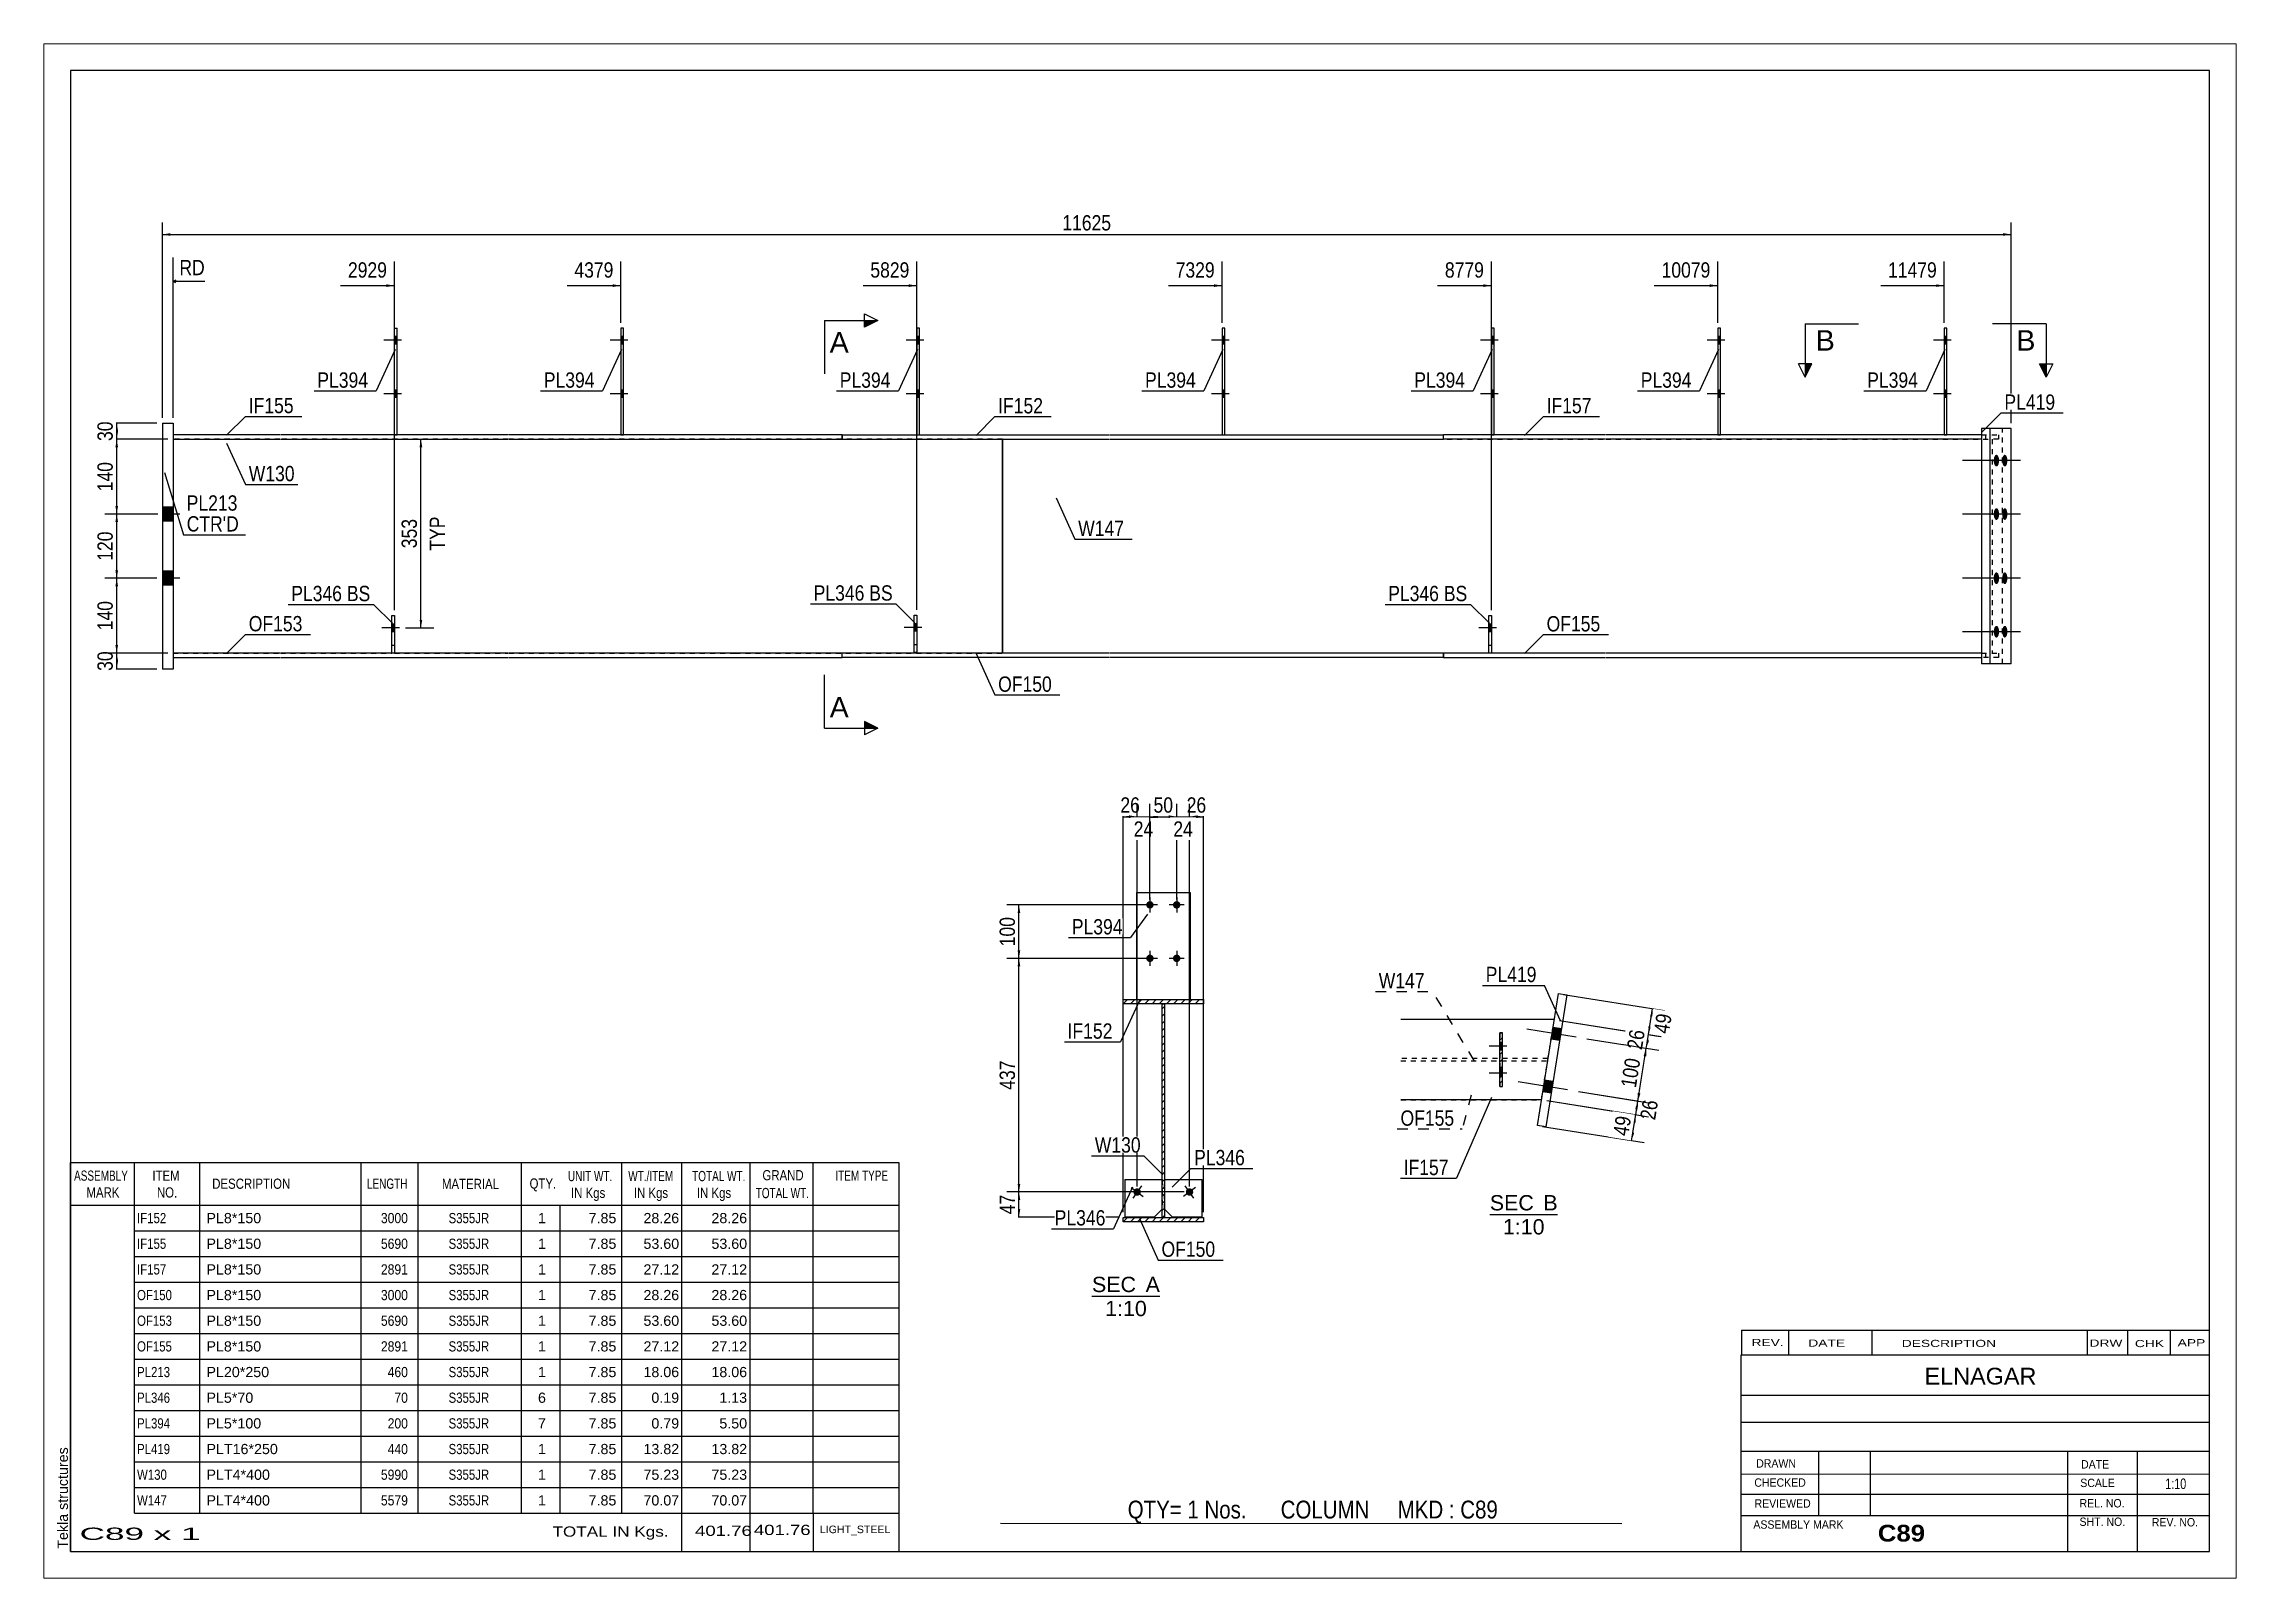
# Paper-space layout 'Layout1' of a CAD drawing. Header units: millimetres. Extents: x 0 to 410, y 0 to 287.
# The model-space entities are those that its viewports show. They can reach past a viewport. Long polylines and large blocks are cut down to what shows.
import ezdxf

# ---------------------------------------------------------------- set-up
doc = ezdxf.new("R2010")
doc.units = ezdxf.units.MM
doc.linetypes.add('DXK_LINE_DOT1', pattern=[1.8814, 0.9407, -0.9407])
doc.linetypes.add('DXK_LINE_DOT2', pattern=[3.9198, 1.9599, -1.9599])
doc.layers.add('Viewport layer', color=7, linetype='Continuous', plot=False)
doc.styles.add('Arial', font='ARIAL.TTF', dxfattribs={"height": 0.2})
doc.styles.add('Arial Bold', font='ARIALBD.TTF', dxfattribs={"height": 0.2})
doc.styles.add('Arial Narrow', font='ARIALN.TTF', dxfattribs={"height": 0.2})

# ---------------------------------------------------------------- blocks, each defined once
blk = doc.blocks.new('Unknown-624482646-1210')
at = {"color": 5, "linetype": 'Continuous'}
for p, q in [((81.34, 108.96), (-318.66, 108.96)), ((-318.66, 108.96), (-318.66, -168.04)), ((81.34, -168.04), (81.34, 108.96)), ((-318.66, -168.04), (81.34, -168.04))]:
    blk.add_line(p, q, dxfattribs=at)
at = {"color": 174, "linetype": 'Continuous', "style": 'Arial'}
blk.add_text('Tekla structures', height=1.9102, rotation=90, dxfattribs=at).set_placement((-319.16, -167.54))
blk = doc.blocks.new('Unknown-624482646-12 - 1856')
at = {"color": 1, "linetype": 'Continuous'}
blk.add_line((-127.64, -120.28), (-114.95, -120.28), dxfattribs=at)
at = {"color": 0, "linetype": 'Continuous'}
blk.add_wipeout([(-119.41, -119.53), (-119.41, -116.53), (-127.64, -116.53), (-127.64, -119.53)], dxfattribs=at)
blk.add_wipeout([(-114.95, -119.53), (-114.95, -116.53), (-117.61, -116.53), (-117.61, -119.53)], dxfattribs=at)
blk.add_wipeout([(-117.4, -124.03), (-117.4, -121.03), (-125.18, -121.03), (-125.18, -124.03)], dxfattribs=at)
at = {"color": 136, "linetype": 'Continuous', "style": 'Arial'}
for s, height, p in [('SEC', 2.865, (-127.64, -119.53)), ('A', 2.87, (-117.61, -119.53)), ('1:10', 2.865, (-125.18, -124.03))]:
    blk.add_text(s, height=height, dxfattribs=at).set_placement(p)
blk = doc.blocks.new('Unknown-624482646-13 - 2058')
at = {"color": 1, "linetype": 'Continuous'}
blk.add_line((-53.24, -105), (-40.56, -105), dxfattribs=at)
at = {"color": 0, "linetype": 'Continuous'}
blk.add_wipeout([(-45.02, -104.25), (-45.02, -101.25), (-53.24, -101.25), (-53.24, -104.25)], dxfattribs=at)
blk.add_wipeout([(-40.56, -104.25), (-40.56, -101.25), (-43.22, -101.25), (-43.22, -104.25)], dxfattribs=at)
blk.add_wipeout([(-43.01, -108.75), (-43.01, -105.75), (-50.79, -105.75), (-50.79, -108.75)], dxfattribs=at)
at = {"color": 136, "linetype": 'Continuous', "style": 'Arial'}
for s, height, p in [('SEC', 2.865, (-53.24, -104.25)), ('B', 2.87, (-43.22, -104.25)), ('1:10', 2.865, (-50.79, -108.75))]:
    blk.add_text(s, height=height, dxfattribs=at).set_placement(p)
blk = doc.blocks.new('Bolt-624482646-1271 - 1262')
at = {"linetype": 'Continuous'}
blk.add_hatch(color=3, dxfattribs=at).paths.add_polyline_path([(-160.4, 4.1), (-160.4, 5.5), (-160.9, 5.5), (-160.9, 4.1)])
at = {"color": 3, "linetype": 'Continuous'}
for p, q in [((-159.45, 4.8), (-162.75, 4.8)), ((-160.4, 5.5), (-160.9, 5.5)), ((-160.4, 4.1), (-160.9, 4.1))]:
    blk.add_line(p, q, dxfattribs=at)
blk = doc.blocks.new('Bolt-624482646-1265 - 1262')
at = {"linetype": 'Continuous'}
for points in [[(32.25, 57.8), (32.25, 59.2), (31.75, 59.2), (31.75, 57.8)], [(32.25, 57.8), (32.25, 59.2), (31.75, 59.2), (31.75, 57.8)], [(32.25, 47.8), (32.25, 49.2), (31.75, 49.2), (31.75, 47.8)], [(32.25, 47.8), (32.25, 49.2), (31.75, 49.2), (31.75, 47.8)]]:
    blk.add_hatch(color=3, dxfattribs=at).paths.add_polyline_path(points)
at = {"color": 3, "linetype": 'Continuous'}
for p, q in [((33.05, 58.5), (29.75, 58.5)), ((33.05, 58.5), (29.75, 58.5)), ((32.25, 59.2), (31.75, 59.2)), ((32.25, 59.2), (31.75, 59.2)), ((32.25, 57.8), (31.75, 57.8)), ((32.25, 57.8), (31.75, 57.8)), ((33.05, 48.5), (29.75, 48.5)), ((33.05, 48.5), (29.75, 48.5)), ((32.25, 49.2), (31.75, 49.2)), ((32.25, 49.2), (31.75, 49.2)), ((32.25, 47.8), (31.75, 47.8)), ((32.25, 47.8), (31.75, 47.8))]:
    blk.add_line(p, q, dxfattribs=at)
blk = doc.blocks.new('Part-624482646-1529 - 1262')
at = {"color": 2, "linetype": 'Continuous'}
for p, q in [((-160.9, 0.1), (-160.9, 7.1)), ((-160.9, 7.1), (-160.4, 7.1)), ((-160.4, 7.1), (-160.4, 0.1)), ((-160.4, 0.1), (-160.9, 0.1))]:
    blk.add_line(p, q, dxfattribs=at)
at = {"color": 7, "linetype": 'DXK_LINE_DOT1'}
blk.add_line((-160.9, 1.6), (-160.4, 1.6), dxfattribs=at)
blk = doc.blocks.new('Bolt-624482646-1266 - 1262')
at = {"color": 3, "linetype": 'DXK_LINE_DOT2'}
for p, q in [((-52, 4.7), (-55.3, 4.7)), ((-52.95, 5.4), (-53.45, 5.4)), ((-52.95, 4), (-53.45, 4))]:
    blk.add_line(p, q, dxfattribs=at)
blk = doc.blocks.new('Part-624482646-1524 - 1262')
at = {"color": 7, "linetype": 'DXK_LINE_DOT1'}
for p, q in [((-279.5, 40), (-299.5, 40)), ((-299.5, 40), (-299.5, 0)), ((-236.8, 40), (-279.4, 40)), ((-194.45, 40), (-236.7, 40)), ((-144.35, 40), (-194.35, 40)), ((-299.5, 0), (-279.5, 0)), ((-279.4, 0), (-258.6, 0)), ((-258.1, 0), (-236.8, 0)), ((-236.7, 0), (-194.45, 0)), ((-194.35, 0), (-144.35, 0))]:
    blk.add_line(p, q, dxfattribs=at)
at = {"color": 2, "linetype": 'Continuous'}
blk.add_line((-144.35, 40), (-144.35, 0), dxfattribs=at)
blk = doc.blocks.new('Bolt-624482646-1267 - 1262')
at = {"linetype": 'Continuous'}
blk.add_hatch(color=3, dxfattribs=at).paths.add_polyline_path([(-52.95, 4), (-52.95, 5.4), (-53.45, 5.4), (-53.45, 4)])
at = {"color": 3, "linetype": 'Continuous'}
for p, q in [((-52, 4.7), (-55.3, 4.7)), ((-52.95, 5.4), (-53.45, 5.4)), ((-52.95, 4), (-53.45, 4))]:
    blk.add_line(p, q, dxfattribs=at)
blk = doc.blocks.new('Bolt-624482646-1268 - 1262')
at = {"linetype": 'Continuous'}
for points in [[(-102.8, 57.8), (-102.8, 59.2), (-103.3, 59.2), (-103.3, 57.8)], [(-102.8, 57.8), (-102.8, 59.2), (-103.3, 59.2), (-103.3, 57.8)], [(-102.8, 47.8), (-102.8, 49.2), (-103.3, 49.2), (-103.3, 47.8)], [(-102.8, 47.8), (-102.8, 49.2), (-103.3, 49.2), (-103.3, 47.8)]]:
    blk.add_hatch(color=3, dxfattribs=at).paths.add_polyline_path(points)
at = {"color": 3, "linetype": 'Continuous'}
for p, q in [((-102, 58.5), (-105.3, 58.5)), ((-102, 58.5), (-105.3, 58.5)), ((-102.8, 59.2), (-103.3, 59.2)), ((-102.8, 59.2), (-103.3, 59.2)), ((-102.8, 57.8), (-103.3, 57.8)), ((-102.8, 57.8), (-103.3, 57.8)), ((-102, 48.5), (-105.3, 48.5)), ((-102, 48.5), (-105.3, 48.5)), ((-102.8, 49.2), (-103.3, 49.2)), ((-102.8, 49.2), (-103.3, 49.2)), ((-102.8, 47.8), (-103.3, 47.8)), ((-102.8, 47.8), (-103.3, 47.8))]:
    blk.add_line(p, q, dxfattribs=at)
blk = doc.blocks.new('Bolt-624482646-1269 - 1262')
at = {"linetype": 'Continuous'}
for points in [[(-159.9, 57.8), (-159.9, 59.2), (-160.4, 59.2), (-160.4, 57.8)], [(-159.9, 57.8), (-159.9, 59.2), (-160.4, 59.2), (-160.4, 57.8)], [(-159.9, 47.8), (-159.9, 49.2), (-160.4, 49.2), (-160.4, 47.8)], [(-159.9, 47.8), (-159.9, 49.2), (-160.4, 49.2), (-160.4, 47.8)]]:
    blk.add_hatch(color=3, dxfattribs=at).paths.add_polyline_path(points)
at = {"color": 3, "linetype": 'Continuous'}
for p, q in [((-159.1, 58.5), (-162.4, 58.5)), ((-159.1, 58.5), (-162.4, 58.5)), ((-159.9, 59.2), (-160.4, 59.2)), ((-159.9, 59.2), (-160.4, 59.2)), ((-159.9, 57.8), (-160.4, 57.8)), ((-159.9, 57.8), (-160.4, 57.8)), ((-159.1, 48.5), (-162.4, 48.5)), ((-159.1, 48.5), (-162.4, 48.5)), ((-159.9, 49.2), (-160.4, 49.2)), ((-159.9, 49.2), (-160.4, 49.2)), ((-159.9, 47.8), (-160.4, 47.8)), ((-159.9, 47.8), (-160.4, 47.8))]:
    blk.add_line(p, q, dxfattribs=at)
blk = doc.blocks.new('Part-624482646-1390 - 1262')
at = {"color": 2, "linetype": 'Continuous'}
for p, q in [((44.25, 42), (38.74, 42)), ((38.74, 42), (38.74, -2)), ((40.32, -2), (40.32, 42)), ((44.25, -2), (44.25, 42)), ((44.25, -2), (38.74, -2))]:
    blk.add_line(p, q, dxfattribs=at)
at = {"color": 7, "linetype": 'DXK_LINE_DOT1'}
blk.add_line((42.67, -2), (42.67, 42), dxfattribs=at)
blk = doc.blocks.new('Bolt-624482646-1270 - 1262')
at = {"color": 3, "linetype": 'DXK_LINE_DOT2'}
for p, q in [((-159.45, 4.8), (-162.75, 4.8)), ((-160.4, 5.5), (-160.9, 5.5)), ((-160.4, 4.1), (-160.9, 4.1))]:
    blk.add_line(p, q, dxfattribs=at)
blk = doc.blocks.new('Part-624482646-1368 - 1262')
at = {"color": 7, "linetype": 'DXK_LINE_DOT1'}
for p, q in [((-258.6, 0), (-258.6, 7)), ((-258.6, 7), (-258.1, 7)), ((-258.1, 7), (-258.1, 0))]:
    blk.add_line(p, q, dxfattribs=at)
blk = doc.blocks.new('Part-624482646-1304 - 1262')
at = {"color": 2, "linetype": 'Continuous'}
for p, q in [((-215.25, 60.8), (-215.75, 60.8)), ((-215.75, 60.8), (-215.75, 40.8)), ((-215.25, 40.8), (-215.25, 60.8))]:
    blk.add_line(p, q, dxfattribs=at)
at = {"color": 7, "linetype": 'DXK_LINE_DOT1'}
blk.add_line((-215.75, 40.8), (-215.25, 40.8), dxfattribs=at)
blk = doc.blocks.new('Part-624482646-1608 - 1262')
at = {"color": 2, "linetype": 'Continuous'}
for p, q in [((-52.45, 60.8), (-52.95, 60.8)), ((-52.95, 60.8), (-52.95, 40.8)), ((-52.45, 40.8), (-52.45, 60.8))]:
    blk.add_line(p, q, dxfattribs=at)
at = {"color": 7, "linetype": 'DXK_LINE_DOT1'}
blk.add_line((-52.95, 40.8), (-52.45, 40.8), dxfattribs=at)
blk = doc.blocks.new('Part-624482646-1544 - 1262')
at = {"color": 2, "linetype": 'Continuous'}
for p, q in [((-102.8, 60.8), (-103.3, 60.8)), ((-103.3, 60.8), (-103.3, 40.8)), ((-102.8, 40.8), (-102.8, 60.8))]:
    blk.add_line(p, q, dxfattribs=at)
at = {"color": 7, "linetype": 'DXK_LINE_DOT1'}
blk.add_line((-103.3, 40.8), (-102.8, 40.8), dxfattribs=at)
blk = doc.blocks.new('Bolt-624482646-1305 - 1262')
at = {"linetype": 'Continuous'}
for points in [[(-215.25, 57.8), (-215.25, 59.2), (-215.75, 59.2), (-215.75, 57.8)], [(-215.25, 57.8), (-215.25, 59.2), (-215.75, 59.2), (-215.75, 57.8)], [(-215.25, 47.8), (-215.25, 49.2), (-215.75, 49.2), (-215.75, 47.8)], [(-215.25, 47.8), (-215.25, 49.2), (-215.75, 49.2), (-215.75, 47.8)]]:
    blk.add_hatch(color=3, dxfattribs=at).paths.add_polyline_path(points)
at = {"color": 3, "linetype": 'Continuous'}
for p, q in [((-214.45, 58.5), (-217.75, 58.5)), ((-214.45, 58.5), (-217.75, 58.5)), ((-215.25, 59.2), (-215.75, 59.2)), ((-215.25, 59.2), (-215.75, 59.2)), ((-215.25, 57.8), (-215.75, 57.8)), ((-215.25, 57.8), (-215.75, 57.8)), ((-214.45, 48.5), (-217.75, 48.5)), ((-214.45, 48.5), (-217.75, 48.5)), ((-215.25, 49.2), (-215.75, 49.2)), ((-215.25, 49.2), (-215.75, 49.2)), ((-215.25, 47.8), (-215.75, 47.8)), ((-215.25, 47.8), (-215.75, 47.8))]:
    blk.add_line(p, q, dxfattribs=at)
blk = doc.blocks.new('Part-624482646-1439 - 1262')
at = {"color": 2, "linetype": 'Continuous'}
for p, q in [((-279.5, 0), (-299.5, 0)), ((-236.8, 0), (-279.4, 0)), ((-194.45, 0), (-236.7, 0)), ((-174.35, 0), (-194.35, 0)), ((-174.35, -0.8), (-174.35, 0)), ((-299.5, -0.8), (-279.5, -0.8)), ((-279.4, -0.8), (-236.8, -0.8)), ((-236.7, -0.8), (-194.45, -0.8)), ((-194.35, -0.8), (-174.35, -0.8))]:
    blk.add_line(p, q, dxfattribs=at)
at = {"color": 7, "linetype": 'DXK_LINE_DOT1'}
blk.add_line((-299.5, 0), (-299.5, -0.8), dxfattribs=at)
blk = doc.blocks.new('Bolt-624482646-1507 - 1262')
at = {"linetype": 'Continuous'}
for points in [[(-299.5, 24.7), (-299.5, 27.3), (-301.5, 27.3), (-301.5, 24.7)], [(-299.5, 24.7), (-299.5, 27.3), (-301.5, 27.3), (-301.5, 24.7)], [(-299.5, 12.7), (-299.5, 15.3), (-301.5, 15.3), (-301.5, 12.7)], [(-299.5, 12.7), (-299.5, 15.3), (-301.5, 15.3), (-301.5, 12.7)]]:
    blk.add_hatch(color=3, dxfattribs=at).paths.add_polyline_path(points)
at = {"color": 3, "linetype": 'Continuous'}
for p, q in [((-299.5, 27.3), (-301.5, 27.3)), ((-299.5, 27.3), (-301.5, 27.3)), ((-298.2, 26), (-301.5, 26)), ((-298.2, 26), (-301.5, 26)), ((-299.5, 24.7), (-301.5, 24.7)), ((-299.5, 24.7), (-301.5, 24.7)), ((-299.5, 15.3), (-301.5, 15.3)), ((-299.5, 15.3), (-301.5, 15.3)), ((-298.2, 14), (-301.5, 14)), ((-298.2, 14), (-301.5, 14)), ((-299.5, 12.7), (-301.5, 12.7)), ((-299.5, 12.7), (-301.5, 12.7))]:
    blk.add_line(p, q, dxfattribs=at)
blk = doc.blocks.new('Part-624482646-1315 - 1262')
at = {"color": 2, "linetype": 'Continuous'}
for p, q in [((-258.1, 40.8), (-258.1, 60.8)), ((-258.1, 60.8), (-257.6, 60.8)), ((-257.6, 40.8), (-257.6, 60.8))]:
    blk.add_line(p, q, dxfattribs=at)
at = {"color": 7, "linetype": 'DXK_LINE_DOT1'}
blk.add_line((-258.1, 40.8), (-257.6, 40.8), dxfattribs=at)
blk = doc.blocks.new('Bolt-624482646-1508 - 1262')
at = {"linetype": 'Continuous'}
for points in [[(41, 36), (41.01, 36.23), (41.05, 36.45), (41.1, 36.65), (41.17, 36.82), (41.25, 36.95), (41.35, 37.05), (41.45, 37.09), (41.55, 37.09), (41.66, 37.05), (41.75, 36.95), (41.84, 36.82), (41.91, 36.65), (41.96, 36.45), (41.99, 36.23), (42, 36), (41.99, 35.77), (41.96, 35.55), (41.91, 35.35), (41.84, 35.18), (41.75, 35.05), (41.66, 34.95), (41.55, 34.91), (41.45, 34.91), (41.35, 34.95), (41.25, 35.05), (41.17, 35.18), (41.1, 35.35), (41.05, 35.55), (41.01, 35.77)], [(42.59, 36), (42.6, 36.23), (42.63, 36.45), (42.68, 36.65), (42.75, 36.82), (42.83, 36.95), (42.92, 37.05), (43.02, 37.09), (43.12, 37.09), (43.22, 37.05), (43.31, 36.95), (43.39, 36.82), (43.46, 36.65), (43.51, 36.45), (43.54, 36.23), (43.55, 36), (43.54, 35.77), (43.51, 35.55), (43.46, 35.35), (43.39, 35.18), (43.31, 35.05), (43.22, 34.95), (43.12, 34.91), (43.02, 34.91), (42.92, 34.95), (42.83, 35.05), (42.75, 35.18), (42.68, 35.35), (42.63, 35.55), (42.6, 35.77)], [(41, 26), (41.01, 26.23), (41.05, 26.45), (41.1, 26.65), (41.17, 26.82), (41.25, 26.95), (41.35, 27.05), (41.45, 27.09), (41.55, 27.09), (41.66, 27.05), (41.75, 26.95), (41.84, 26.82), (41.91, 26.65), (41.96, 26.45), (41.99, 26.23), (42, 26), (41.99, 25.77), (41.96, 25.55), (41.91, 25.35), (41.84, 25.18), (41.75, 25.05), (41.66, 24.95), (41.55, 24.91), (41.45, 24.91), (41.35, 24.95), (41.25, 25.05), (41.17, 25.18), (41.1, 25.35), (41.05, 25.55), (41.01, 25.77)], [(42.59, 26), (42.6, 26.23), (42.63, 26.45), (42.68, 26.65), (42.75, 26.82), (42.83, 26.95), (42.92, 27.05), (43.02, 27.09), (43.12, 27.09), (43.22, 27.05), (43.31, 26.95), (43.39, 26.82), (43.46, 26.65), (43.51, 26.45), (43.54, 26.23), (43.55, 26), (43.54, 25.77), (43.51, 25.55), (43.46, 25.35), (43.39, 25.18), (43.31, 25.05), (43.22, 24.95), (43.12, 24.91), (43.02, 24.91), (42.92, 24.95), (42.83, 25.05), (42.75, 25.18), (42.68, 25.35), (42.63, 25.55), (42.6, 25.77)], [(41, 14), (41.01, 14.23), (41.05, 14.45), (41.1, 14.65), (41.17, 14.82), (41.25, 14.95), (41.35, 15.05), (41.45, 15.09), (41.55, 15.09), (41.66, 15.05), (41.75, 14.95), (41.84, 14.82), (41.91, 14.65), (41.96, 14.45), (41.99, 14.23), (42, 14), (41.99, 13.77), (41.96, 13.55), (41.91, 13.35), (41.84, 13.18), (41.75, 13.05), (41.66, 12.95), (41.55, 12.91), (41.45, 12.91), (41.35, 12.95), (41.25, 13.05), (41.17, 13.18), (41.1, 13.35), (41.05, 13.55), (41.01, 13.77)], [(42.59, 14), (42.6, 14.23), (42.63, 14.45), (42.68, 14.65), (42.75, 14.82), (42.83, 14.95), (42.92, 15.05), (43.02, 15.09), (43.12, 15.09), (43.22, 15.05), (43.31, 14.95), (43.39, 14.82), (43.46, 14.65), (43.51, 14.45), (43.54, 14.23), (43.55, 14), (43.54, 13.77), (43.51, 13.55), (43.46, 13.35), (43.39, 13.18), (43.31, 13.05), (43.22, 12.95), (43.12, 12.91), (43.02, 12.91), (42.92, 12.95), (42.83, 13.05), (42.75, 13.18), (42.68, 13.35), (42.63, 13.55), (42.6, 13.77)], [(41, 4), (41.01, 4.23), (41.05, 4.45), (41.1, 4.65), (41.17, 4.82), (41.25, 4.95), (41.35, 5.05), (41.45, 5.09), (41.55, 5.09), (41.66, 5.05), (41.75, 4.95), (41.84, 4.82), (41.91, 4.65), (41.96, 4.45), (41.99, 4.23), (42, 4), (41.99, 3.77), (41.96, 3.55), (41.91, 3.35), (41.84, 3.18), (41.75, 3.05), (41.66, 2.95), (41.55, 2.91), (41.45, 2.91), (41.35, 2.95), (41.25, 3.05), (41.17, 3.18), (41.1, 3.35), (41.05, 3.55), (41.01, 3.77)], [(42.59, 4), (42.6, 4.23), (42.63, 4.45), (42.68, 4.65), (42.75, 4.82), (42.83, 4.95), (42.92, 5.05), (43.02, 5.09), (43.12, 5.09), (43.22, 5.05), (43.31, 4.95), (43.39, 4.82), (43.46, 4.65), (43.51, 4.45), (43.54, 4.23), (43.55, 4), (43.54, 3.77), (43.51, 3.55), (43.46, 3.35), (43.39, 3.18), (43.31, 3.05), (43.22, 2.95), (43.12, 2.91), (43.02, 2.91), (42.92, 2.95), (42.83, 3.05), (42.75, 3.18), (42.68, 3.35), (42.63, 3.55), (42.6, 3.77)]]:
    blk.add_hatch(color=3, dxfattribs=at).paths.add_polyline_path(points)
at = {"color": 3, "linetype": 'Continuous'}
for p, q in [((44.41, 36), (35.18, 36)), ((45.98, 36), (36.75, 36)), ((44.41, 26), (35.18, 26)), ((45.98, 26), (36.75, 26)), ((44.41, 14), (35.18, 14)), ((45.98, 14), (36.75, 14)), ((44.41, 4), (35.18, 4)), ((45.98, 4), (36.75, 4))]:
    blk.add_line(p, q, dxfattribs=at)
blk = doc.blocks.new('Bolt-624482646-1316 - 1262')
at = {"linetype": 'Continuous'}
for points in [[(-257.6, 57.8), (-257.6, 59.2), (-258.1, 59.2), (-258.1, 57.8)], [(-257.6, 57.8), (-257.6, 59.2), (-258.1, 59.2), (-258.1, 57.8)], [(-257.6, 47.8), (-257.6, 49.2), (-258.1, 49.2), (-258.1, 47.8)], [(-257.6, 47.8), (-257.6, 49.2), (-258.1, 49.2), (-258.1, 47.8)]]:
    blk.add_hatch(color=3, dxfattribs=at).paths.add_polyline_path(points)
at = {"color": 3, "linetype": 'Continuous'}
for p, q in [((-256.8, 58.5), (-260.1, 58.5)), ((-256.8, 58.5), (-260.1, 58.5)), ((-257.6, 59.2), (-258.1, 59.2)), ((-257.6, 59.2), (-258.1, 59.2)), ((-257.6, 57.8), (-258.1, 57.8)), ((-257.6, 57.8), (-258.1, 57.8)), ((-256.8, 48.5), (-260.1, 48.5)), ((-256.8, 48.5), (-260.1, 48.5)), ((-257.6, 49.2), (-258.1, 49.2)), ((-257.6, 49.2), (-258.1, 49.2)), ((-257.6, 47.8), (-258.1, 47.8)), ((-257.6, 47.8), (-258.1, 47.8))]:
    blk.add_line(p, q, dxfattribs=at)
blk = doc.blocks.new('Bolt-624482646-1317 - 1262')
at = {"linetype": 'Continuous'}
blk.add_hatch(color=3, dxfattribs=at).paths.add_polyline_path([(-258.1, 4), (-258.1, 5.4), (-258.6, 5.4), (-258.6, 4)])
at = {"color": 3, "linetype": 'Continuous'}
for p, q in [((-257.15, 4.7), (-260.45, 4.7)), ((-258.1, 5.4), (-258.6, 5.4)), ((-258.1, 4), (-258.6, 4))]:
    blk.add_line(p, q, dxfattribs=at)
blk = doc.blocks.new('Bolt-624482646-1318 - 1262')
at = {"color": 3, "linetype": 'DXK_LINE_DOT2'}
for p, q in [((-257.15, 4.7), (-260.45, 4.7)), ((-258.1, 5.4), (-258.6, 5.4)), ((-258.1, 4), (-258.6, 4))]:
    blk.add_line(p, q, dxfattribs=at)
blk = doc.blocks.new('Part-624482646-1323 - 1262')
at = {"color": 2, "linetype": 'Continuous'}
for p, q in [((-10.1, 60.8), (-10.6, 60.8)), ((-10.6, 60.8), (-10.6, 40.8)), ((-10.1, 40.8), (-10.1, 60.8))]:
    blk.add_line(p, q, dxfattribs=at)
at = {"color": 7, "linetype": 'DXK_LINE_DOT1'}
blk.add_line((-10.6, 40.8), (-10.1, 40.8), dxfattribs=at)
blk = doc.blocks.new('Bolt-624482646-1324 - 1262')
at = {"linetype": 'Continuous'}
for points in [[(-10.1, 57.8), (-10.1, 59.2), (-10.6, 59.2), (-10.6, 57.8)], [(-10.1, 57.8), (-10.1, 59.2), (-10.6, 59.2), (-10.6, 57.8)], [(-10.1, 47.8), (-10.1, 49.2), (-10.6, 49.2), (-10.6, 47.8)], [(-10.1, 47.8), (-10.1, 49.2), (-10.6, 49.2), (-10.6, 47.8)]]:
    blk.add_hatch(color=3, dxfattribs=at).paths.add_polyline_path(points)
at = {"color": 3, "linetype": 'Continuous'}
for p, q in [((-9.3, 58.5), (-12.6, 58.5)), ((-9.3, 58.5), (-12.6, 58.5)), ((-10.1, 59.2), (-10.6, 59.2)), ((-10.1, 59.2), (-10.6, 59.2)), ((-10.1, 57.8), (-10.6, 57.8)), ((-10.1, 57.8), (-10.6, 57.8)), ((-9.3, 48.5), (-12.6, 48.5)), ((-9.3, 48.5), (-12.6, 48.5)), ((-10.1, 49.2), (-10.6, 49.2)), ((-10.1, 49.2), (-10.6, 49.2)), ((-10.1, 47.8), (-10.6, 47.8)), ((-10.1, 47.8), (-10.6, 47.8))]:
    blk.add_line(p, q, dxfattribs=at)
blk = doc.blocks.new('Part-624482646-1346 - 1262')
at = {"color": 2, "linetype": 'Continuous'}
for p, q in [((-258.6, 0), (-258.6, 7)), ((-258.6, 7), (-258.1, 7)), ((-258.1, 7), (-258.1, 0))]:
    blk.add_line(p, q, dxfattribs=at)
at = {"color": 7, "linetype": 'DXK_LINE_DOT1'}
for p, q in [((-258.6, 1.5), (-258.1, 1.5)), ((-258.1, 0), (-258.6, 0))]:
    blk.add_line(p, q, dxfattribs=at)
blk = doc.blocks.new('Part-624482646-1412 - 1262')
at = {"color": 2, "linetype": 'Continuous'}
for p, q in [((-174.35, -0.8), (-174.35, 0)), ((-124.35, 0), (-174.35, 0)), ((-82, 0), (-124.25, 0)), ((-61.9, 0), (-81.9, 0)), ((-61.9, -0.8), (-61.9, 0)), ((-124.35, -0.8), (-174.35, -0.8)), ((-82, -0.8), (-124.25, -0.8)), ((-61.9, -0.8), (-81.9, -0.8))]:
    blk.add_line(p, q, dxfattribs=at)
blk = doc.blocks.new('Part-624482646-1440 - 1262')
at = {"color": 2, "linetype": 'Continuous'}
for p, q in [((-31.65, 0), (-61.9, 0)), ((-61.9, 0), (-61.9, -0.8)), ((10.7, 0), (-31.55, 0)), ((38.74, 0), (10.8, 0)), ((-61.9, -0.8), (-31.65, -0.8)), ((-31.55, -0.8), (10.7, -0.8)), ((10.8, -0.8), (38.74, -0.8))]:
    blk.add_line(p, q, dxfattribs=at)
at = {"color": 7, "linetype": 'DXK_LINE_DOT1'}
for p, q in [((38.74, 0), (41.9, 0)), ((39.51, -0.8), (39.51, 0)), ((41.9, 0), (41.9, -0.8)), ((41.9, -0.8), (38.74, -0.8))]:
    blk.add_line(p, q, dxfattribs=at)
blk = doc.blocks.new('Part-624482646-1462 - 1262')
at = {"color": 2, "linetype": 'Continuous'}
blk.add_line((-144.35, 0), (-144.35, 40), dxfattribs=at)
at = {"color": 7, "linetype": 'DXK_LINE_DOT1'}
for p, q in [((-144.35, 40), (-124.35, 40)), ((-124.25, 40), (-82, 40)), ((-81.9, 40), (-31.65, 40)), ((-31.55, 40), (10.7, 40)), ((10.8, 40), (40.68, 40)), ((40.68, 40), (40.68, 0)), ((-124.35, 0), (-144.35, 0)), ((-82, 0), (-124.25, 0)), ((-31.65, 0), (-81.9, 0)), ((10.7, 0), (-31.55, 0)), ((38.74, 0), (10.8, 0))]:
    blk.add_line(p, q, dxfattribs=at)
blk = doc.blocks.new('Part-624482646-1484 - 1262')
at = {"color": 2, "linetype": 'Continuous'}
for p, q in [((-279.5, 40.8), (-299.5, 40.8)), ((-299.5, 40), (-279.5, 40)), ((-236.8, 40.8), (-279.4, 40.8)), ((-279.4, 40), (-236.8, 40)), ((-194.45, 40.8), (-236.7, 40.8)), ((-236.7, 40), (-194.45, 40)), ((-174.35, 40.8), (-194.35, 40.8)), ((-194.35, 40), (-174.35, 40)), ((-174.35, 40), (-174.35, 40.8))]:
    blk.add_line(p, q, dxfattribs=at)
at = {"color": 7, "linetype": 'DXK_LINE_DOT1'}
blk.add_line((-299.5, 40.8), (-299.5, 40), dxfattribs=at)
blk = doc.blocks.new('Part-624482646-1506 - 1262')
at = {"color": 2, "linetype": 'Continuous'}
for p, q in [((-31.65, 40.8), (-61.9, 40.8)), ((-61.9, 40), (-61.9, 40.8)), ((-31.65, 40), (-61.9, 40)), ((10.7, 40.8), (-31.55, 40.8)), ((10.7, 40), (-31.55, 40)), ((38.74, 40.8), (10.8, 40.8)), ((38.74, 40), (10.8, 40))]:
    blk.add_line(p, q, dxfattribs=at)
at = {"color": 7, "linetype": 'DXK_LINE_DOT1'}
for p, q in [((38.74, 40.8), (41.9, 40.8)), ((39.51, 40), (39.51, 40.8)), ((41.9, 40), (40.68, 40)), ((41.9, 40.8), (41.9, 40))]:
    blk.add_line(p, q, dxfattribs=at)
blk = doc.blocks.new('Part-624482646-1534 - 1262')
at = {"color": 7, "linetype": 'DXK_LINE_DOT1'}
for p, q in [((-160.9, 0.1), (-160.9, 7.1)), ((-160.9, 7.1), (-160.4, 7.1)), ((-160.4, 7.1), (-160.4, 0.1)), ((-160.4, 0.1), (-160.9, 0.1))]:
    blk.add_line(p, q, dxfattribs=at)
blk = doc.blocks.new('Part-624482646-1603 - 1262')
at = {"color": 2, "linetype": 'Continuous'}
for p, q in [((-174.35, 40.8), (-124.35, 40.8)), ((-174.35, 40.8), (-174.35, 40)), ((-174.35, 40), (-124.35, 40)), ((-124.25, 40.8), (-82, 40.8)), ((-124.25, 40), (-82, 40)), ((-81.9, 40.8), (-61.9, 40.8)), ((-81.9, 40), (-61.9, 40)), ((-61.9, 40), (-61.9, 40.8))]:
    blk.add_line(p, q, dxfattribs=at)
blk = doc.blocks.new('Part-624482646-1539 - 1262')
at = {"color": 2, "linetype": 'Continuous'}
for p, q in [((-159.9, 60.8), (-160.4, 60.8)), ((-160.4, 60.8), (-160.4, 40.8)), ((-159.9, 40.8), (-159.9, 60.8))]:
    blk.add_line(p, q, dxfattribs=at)
at = {"color": 7, "linetype": 'DXK_LINE_DOT1'}
blk.add_line((-160.4, 40.8), (-159.9, 40.8), dxfattribs=at)
blk = doc.blocks.new('Part-624482646-1549 - 1262')
at = {"color": 2, "linetype": 'Continuous'}
for p, q in [((-53.45, 0), (-53.45, 7)), ((-53.45, 7), (-52.95, 7)), ((-52.95, 7), (-52.95, 0))]:
    blk.add_line(p, q, dxfattribs=at)
at = {"color": 7, "linetype": 'DXK_LINE_DOT1'}
blk.add_line((-53.45, 1.5), (-52.95, 1.5), dxfattribs=at)
blk = doc.blocks.new('Part-624482646-1554 - 1262')
at = {"color": 7, "linetype": 'DXK_LINE_DOT1'}
for p, q in [((-53.45, 0), (-53.45, 7)), ((-53.45, 7), (-52.95, 7)), ((-52.95, 7), (-52.95, 0))]:
    blk.add_line(p, q, dxfattribs=at)
blk = doc.blocks.new('Part-624482646-1559 - 1262')
at = {"color": 2, "linetype": 'Continuous'}
for p, q in [((32.25, 60.8), (31.75, 60.8)), ((31.75, 60.8), (31.75, 40.8)), ((32.25, 40.8), (32.25, 60.8))]:
    blk.add_line(p, q, dxfattribs=at)
at = {"color": 7, "linetype": 'DXK_LINE_DOT1'}
blk.add_line((31.75, 40.8), (32.25, 40.8), dxfattribs=at)
blk = doc.blocks.new('Part-624482646-1581 - 1262')
at = {"color": 2, "linetype": 'Continuous'}
for p, q in [((-301.5, 43), (-299.5, 43)), ((-301.5, 43), (-301.5, -3)), ((-299.5, 43), (-299.5, -3)), ((-299.5, -3), (-301.5, -3))]:
    blk.add_line(p, q, dxfattribs=at)
blk = doc.blocks.new('Bolt-624482646-1609 - 1262')
at = {"linetype": 'Continuous'}
for points in [[(-52.45, 57.8), (-52.45, 59.2), (-52.95, 59.2), (-52.95, 57.8)], [(-52.45, 57.8), (-52.45, 59.2), (-52.95, 59.2), (-52.95, 57.8)], [(-52.45, 47.8), (-52.45, 49.2), (-52.95, 49.2), (-52.95, 47.8)], [(-52.45, 47.8), (-52.45, 49.2), (-52.95, 49.2), (-52.95, 47.8)]]:
    blk.add_hatch(color=3, dxfattribs=at).paths.add_polyline_path(points)
at = {"color": 3, "linetype": 'Continuous'}
for p, q in [((-51.65, 58.5), (-54.95, 58.5)), ((-51.65, 58.5), (-54.95, 58.5)), ((-52.45, 59.2), (-52.95, 59.2)), ((-52.45, 59.2), (-52.95, 59.2)), ((-52.45, 57.8), (-52.95, 57.8)), ((-52.45, 57.8), (-52.95, 57.8)), ((-51.65, 48.5), (-54.95, 48.5)), ((-51.65, 48.5), (-54.95, 48.5)), ((-52.45, 49.2), (-52.95, 49.2)), ((-52.45, 49.2), (-52.95, 49.2)), ((-52.45, 47.8), (-52.95, 47.8)), ((-52.45, 47.8), (-52.95, 47.8))]:
    blk.add_line(p, q, dxfattribs=at)
blk = doc.blocks.new('Part-624482646-1907 - 1856')
at = {"color": 2, "linetype": 'Continuous'}
for p, q in [((-114.1, -98.5), (-107.1, -98.5)), ((-107.1, -98.5), (-107.1, -105.5)), ((-112.6, -105.5), (-114.1, -104)), ((-107.1, -105.5), (-112.6, -105.5))]:
    blk.add_line(p, q, dxfattribs=at)
at = {"color": 7, "linetype": 'DXK_LINE_DOT1'}
blk.add_line((-114.1, -104), (-114.1, -98.5), dxfattribs=at)
blk = doc.blocks.new('Bolt-624482646-1867 - 1856')
at = {"linetype": 'Continuous'}
blk.add_hatch(color=3, dxfattribs=at).paths.add_polyline_path([(-108.99, -101.37, -1), (-109.81, -100.24, -1)])
at = {"color": 3, "linetype": 'Continuous'}
for p, q in [((-108.27, -99.98), (-110.53, -101.63)), ((-108.58, -101.94), (-110.22, -99.67))]:
    blk.add_line(p, q, dxfattribs=at)
blk = doc.blocks.new('Part-624482646-1876 - 1856')
at = {"linetype": 'Continuous'}
h = blk.add_hatch(dxfattribs=at)
h.set_pattern_fill('', scale=0.3, style=0, pattern_type=0)
h.set_pattern_definition([(45, (-114.5013, -105.6044), (-0.67352, 0.67352), [])])
h.paths.add_polyline_path([(-114.5, -65.6), (-114.5, -105.6), (-114.1, -105.6), (-114.1, -65.6)])
at = {"color": 2, "linetype": 'Continuous'}
for p, q in [((-114.5, -105.6), (-114.5, -65.6)), ((-114.5, -65.6), (-114.1, -65.6)), ((-114.1, -65.6), (-114.1, -105.6)), ((-114.1, -105.6), (-114.5, -105.6))]:
    blk.add_line(p, q, dxfattribs=at)
blk = doc.blocks.new('Bolt-624482646-1868 - 1856')
at = {"linetype": 'Continuous'}
blk.add_hatch(color=3, dxfattribs=at).paths.add_polyline_path([(-118.79, -100.24, -1), (-119.61, -101.37, -1)])
at = {"color": 3, "linetype": 'Continuous'}
for p, q in [((-120.33, -99.98), (-118.07, -101.63)), ((-118.38, -99.67), (-120.02, -101.94))]:
    blk.add_line(p, q, dxfattribs=at)
blk = doc.blocks.new('Part-624482646-1933 - 1856')
at = {"linetype": 'Continuous'}
h = blk.add_hatch(dxfattribs=at)
h.set_pattern_fill('', scale=0.3, style=0, pattern_type=0)
h.set_pattern_definition([(45, (-121.8013, -106.4044), (-0.67352, 0.67352), [])])
h.paths.add_polyline_path([(-121.8, -105.6), (-121.8, -106.4), (-106.8, -106.4), (-106.8, -105.6)])
at = {"color": 2, "linetype": 'Continuous'}
for p, q in [((-121.8, -106.4), (-121.8, -105.6)), ((-121.8, -105.6), (-106.8, -105.6)), ((-106.8, -106.4), (-121.8, -106.4)), ((-106.8, -105.6), (-106.8, -106.4))]:
    blk.add_line(p, q, dxfattribs=at)
blk = doc.blocks.new('Bolt-624482646-1869 - 1856')
at = {"linetype": 'Continuous'}
for points in [[(-116.1, -47.1, -1), (-117.5, -47.1, -1)], [(-111.1, -47.1, -1), (-112.5, -47.1, -1)], [(-116.1, -57.1, -1), (-117.5, -57.1, -1)], [(-111.1, -57.1, -1), (-112.5, -57.1, -1)]]:
    blk.add_hatch(color=3, dxfattribs=at).paths.add_polyline_path(points)
at = {"color": 3, "linetype": 'Continuous'}
for p, q in [((-115.4, -47.1), (-118.2, -47.1)), ((-116.8, -45.7), (-116.8, -48.5)), ((-110.4, -47.1), (-113.2, -47.1)), ((-111.8, -45.7), (-111.8, -48.5)), ((-115.4, -57.1), (-118.2, -57.1)), ((-116.8, -55.7), (-116.8, -58.5)), ((-110.4, -57.1), (-113.2, -57.1)), ((-111.8, -55.7), (-111.8, -58.5))]:
    blk.add_line(p, q, dxfattribs=at)
blk = doc.blocks.new('Part-624482646-1912 - 1856')
at = {"color": 2, "linetype": 'Continuous'}
for p, q in [((-121.5, -98.5), (-114.5, -98.5)), ((-121.5, -98.5), (-121.5, -105.5)), ((-116, -105.5), (-121.5, -105.5)), ((-114.5, -104), (-116, -105.5))]:
    blk.add_line(p, q, dxfattribs=at)
at = {"color": 7, "linetype": 'DXK_LINE_DOT1'}
blk.add_line((-114.5, -98.5), (-114.5, -104), dxfattribs=at)
blk = doc.blocks.new('Part-624482646-1917 - 1856')
at = {"color": 2, "linetype": 'Continuous'}
for p, q in [((-119.3, -44.8), (-109.3, -44.8)), ((-119.3, -44.8), (-119.3, -64.8)), ((-109.3, -44.8), (-109.3, -64.8))]:
    blk.add_line(p, q, dxfattribs=at)
at = {"color": 7, "linetype": 'DXK_LINE_DOT1'}
blk.add_line((-119.3, -64.8), (-109.3, -64.8), dxfattribs=at)
blk = doc.blocks.new('Part-624482646-1925 - 1856')
at = {"linetype": 'Continuous'}
h = blk.add_hatch(dxfattribs=at)
h.set_pattern_fill('', scale=0.3, style=0, pattern_type=0)
h.set_pattern_definition([(45, (-121.8013, -65.6044), (-0.67352, 0.67352), [])])
h.paths.add_polyline_path([(-121.8, -64.8), (-121.8, -65.6), (-106.8, -65.6), (-106.8, -64.8)])
at = {"color": 2, "linetype": 'Continuous'}
for p, q in [((-121.8, -65.6), (-121.8, -64.8)), ((-121.8, -64.8), (-106.8, -64.8)), ((-106.8, -64.8), (-106.8, -65.6)), ((-106.8, -65.6), (-121.8, -65.6))]:
    blk.add_line(p, q, dxfattribs=at)
blk = doc.blocks.new('Part-624482646-2126 - 2058')
at = {"color": 7, "linetype": 'DXK_LINE_DOT1'}
for p, q in [((-41.19, -68.55), (-69.89, -68.55)), ((-69.89, -83.55), (-43.57, -83.55))]:
    blk.add_line(p, q, dxfattribs=at)
blk = doc.blocks.new('Bolt-624482646-2062 - 2058')
at = {"linetype": 'Continuous'}
for points in [[(-40.19, -72.45), (-39.84, -70.28), (-41.42, -70.02), (-41.77, -72.2)], [(-40.19, -72.45), (-39.84, -70.28), (-41.42, -70.02), (-41.77, -72.2)], [(-40.19, -72.45), (-39.84, -70.28), (-41.42, -70.02), (-41.77, -72.2)], [(-40.19, -72.45), (-39.84, -70.28), (-41.42, -70.02), (-41.77, -72.2)], [(-41.76, -82.32), (-41.41, -80.15), (-42.99, -79.9), (-43.34, -82.07)], [(-41.76, -82.32), (-41.41, -80.15), (-42.99, -79.9), (-43.34, -82.07)], [(-41.76, -82.32), (-41.41, -80.15), (-42.99, -79.9), (-43.34, -82.07)], [(-41.76, -82.32), (-41.41, -80.15), (-42.99, -79.9), (-43.34, -82.07)]]:
    blk.add_hatch(color=3, dxfattribs=at).paths.add_polyline_path(points)
at = {"color": 3, "linetype": 'Continuous'}
for p, q in [((-37.11, -71.82), (-46.33, -70.36)), ((-37.11, -71.82), (-46.33, -70.36)), ((-37.11, -71.82), (-46.33, -70.36)), ((-37.11, -71.82), (-46.33, -70.36)), ((-40.19, -72.45), (-41.77, -72.2)), ((-40.19, -72.45), (-41.77, -72.2)), ((-40.19, -72.45), (-41.77, -72.2)), ((-40.19, -72.45), (-41.77, -72.2)), ((-39.84, -70.28), (-41.42, -70.02)), ((-39.84, -70.28), (-41.42, -70.02)), ((-39.84, -70.28), (-41.42, -70.02)), ((-39.84, -70.28), (-41.42, -70.02)), ((-38.68, -81.7), (-47.91, -80.23)), ((-38.68, -81.7), (-47.91, -80.23)), ((-38.68, -81.7), (-47.91, -80.23)), ((-38.68, -81.7), (-47.91, -80.23)), ((-41.41, -80.15), (-42.99, -79.9)), ((-41.41, -80.15), (-42.99, -79.9)), ((-41.41, -80.15), (-42.99, -79.9)), ((-41.41, -80.15), (-42.99, -79.9)), ((-41.76, -82.32), (-43.34, -82.07)), ((-41.76, -82.32), (-43.34, -82.07)), ((-41.76, -82.32), (-43.34, -82.07)), ((-41.76, -82.32), (-43.34, -82.07))]:
    blk.add_line(p, q, dxfattribs=at)
blk = doc.blocks.new('Bolt-624482646-2063 - 2058')
at = {"linetype": 'Continuous'}
for points in [[(-50.84, -74.25), (-50.84, -72.85), (-51.34, -72.85), (-51.34, -74.25)], [(-50.84, -79.25), (-50.84, -77.85), (-51.34, -77.85), (-51.34, -79.25)]]:
    blk.add_hatch(color=3, dxfattribs=at).paths.add_polyline_path(points)
at = {"color": 3, "linetype": 'Continuous'}
for p, q in [((-50.04, -73.55), (-53.34, -73.55)), ((-50.84, -72.85), (-51.34, -72.85)), ((-50.84, -74.25), (-51.34, -74.25)), ((-50.84, -77.85), (-51.34, -77.85)), ((-50.04, -78.55), (-53.34, -78.55)), ((-50.84, -79.25), (-51.34, -79.25))]:
    blk.add_line(p, q, dxfattribs=at)
blk = doc.blocks.new('Part-624482646-2097 - 2058')
at = {"color": 2, "linetype": 'Continuous'}
for p, q in [((-41.19, -68.55), (-69.89, -68.55)), ((-43.57, -83.55), (-69.89, -83.55))]:
    blk.add_line(p, q, dxfattribs=at)
at = {"color": 7, "linetype": 'DXK_LINE_DOT1'}
blk.add_line((-43.57, -83.55), (-41.19, -68.55), dxfattribs=at)
blk = doc.blocks.new('Part-624482646-2081 - 2058')
at = {"color": 2, "linetype": 'Continuous'}
for p, q in [((-44.34, -88.39), (-40.42, -63.7)), ((-38.84, -63.95), (-42.76, -88.64)), ((-40.42, -63.7), (-38.84, -63.95)), ((-42.76, -88.64), (-44.34, -88.39))]:
    blk.add_line(p, q, dxfattribs=at)
blk = doc.blocks.new('Part-624482646-2082 - 2058')
at = {"linetype": 'Continuous'}
h = blk.add_hatch(dxfattribs=at)
h.set_pattern_fill('', scale=0.3, style=0, pattern_type=0)
h.set_pattern_definition([(45, (-51.3373, -71.0482), (-0.67352, 0.67352), [])])
h.paths.add_polyline_path([(-50.84, -71.05), (-51.34, -71.05), (-51.34, -81.05), (-50.84, -81.05)])
at = {"color": 7, "linetype": 'DXK_LINE_DOT1'}
for p, q in [((-50.84, -71.05), (-51.34, -71.05)), ((-51.34, -71.05), (-51.34, -81.05)), ((-50.84, -81.05), (-50.84, -71.05)), ((-51.34, -81.05), (-50.84, -81.05))]:
    blk.add_line(p, q, dxfattribs=at)
at = {"color": 2, "linetype": 'Continuous'}
for p, q in [((-51.34, -81.05), (-51.34, -71.05)), ((-51.34, -71.05), (-50.84, -71.05)), ((-50.84, -81.05), (-50.84, -71.05)), ((-51.34, -81.05), (-50.84, -81.05))]:
    blk.add_line(p, q, dxfattribs=at)
blk = doc.blocks.new('Part-624482646-2104 - 2058')
at = {"color": 7, "linetype": 'DXK_LINE_DOT1'}
for p, q in [((-42.41, -75.85), (-69.89, -75.85)), ((-69.89, -76.25), (-42.41, -76.25)), ((-42.41, -76.25), (-42.41, -75.85))]:
    blk.add_line(p, q, dxfattribs=at)
blk = doc.blocks.new('StraightDimension-624482646-1671 - 1262')
at = {"linetype": 'Continuous'}
for points in [[(-310.28, -1.5), (-310.03, 0), (-309.78, -1.5)], [(-309.78, -1.5), (-310.03, -3), (-310.28, -1.5)]]:
    blk.add_hatch(color=7, dxfattribs=at).paths.add_polyline_path(points)
at = {"color": 7, "linetype": 'Continuous'}
for p, q in [((-300.5, 0), (-312.28, 0)), ((-310.03, -3), (-310.03, 0)), ((-302.5, -3), (-312.28, -3))]:
    blk.add_line(p, q, dxfattribs=at)
at = {"color": 0}
blk.add_wipeout([(-310.18, 0.93), (-314.38, 0.93), (-314.38, -3.93), (-310.18, -3.93)], dxfattribs=at)
at = {"color": 3, "style": 'Arial Narrow'}
blk.add_text('30', height=2.863, rotation=90.0002, dxfattribs=at).set_placement((-310.78, -3.33))
blk = doc.blocks.new('StraightDimension-624482646-1623 - 1262')
at = {"linetype": 'Continuous'}
for points in [[(-310.28, 12.5), (-310.03, 14), (-309.78, 12.5)], [(-309.78, 1.5), (-310.03, 0), (-310.28, 1.5)]]:
    blk.add_hatch(color=7, dxfattribs=at).paths.add_polyline_path(points)
at = {"color": 7, "linetype": 'Continuous'}
for p, q in [((-302.5, 14), (-312.28, 14)), ((-310.03, 0), (-310.03, 14)), ((-300.5, 0), (-312.28, 0))]:
    blk.add_line(p, q, dxfattribs=at)
at = {"color": 0}
blk.add_wipeout([(-310.18, 10.34), (-314.38, 10.34), (-314.38, 3.66), (-310.18, 3.66)], dxfattribs=at)
at = {"color": 3, "style": 'Arial Narrow'}
blk.add_text('140', height=2.863, rotation=90.0002, dxfattribs=at).set_placement((-310.78, 4.26))
blk = doc.blocks.new('StraightDimension-624482646-1642 - 1262')
at = {"linetype": 'Continuous'}
for points in [[(-310.28, 24.5), (-310.03, 26), (-309.78, 24.5)], [(-309.78, 15.5), (-310.03, 14), (-310.28, 15.5)]]:
    blk.add_hatch(color=7, dxfattribs=at).paths.add_polyline_path(points)
at = {"color": 7, "linetype": 'Continuous'}
for p, q in [((-302.35, 26), (-312.28, 26)), ((-310.03, 14), (-310.03, 26)), ((-302.5, 14), (-312.28, 14))]:
    blk.add_line(p, q, dxfattribs=at)
at = {"color": 0}
blk.add_wipeout([(-310.18, 23.34), (-314.38, 23.34), (-314.38, 16.66), (-310.18, 16.66)], dxfattribs=at)
at = {"color": 3, "style": 'Arial Narrow'}
blk.add_text('120', height=2.863, rotation=90.0002, dxfattribs=at).set_placement((-310.78, 17.26))
blk = doc.blocks.new('StraightDimension-624482646-1655 - 1262')
at = {"linetype": 'Continuous'}
for points in [[(-310.28, 38.5), (-310.03, 40), (-309.78, 38.5)], [(-309.78, 27.5), (-310.03, 26), (-310.28, 27.5)]]:
    blk.add_hatch(color=7, dxfattribs=at).paths.add_polyline_path(points)
at = {"color": 7, "linetype": 'Continuous'}
for p, q in [((-300.5, 40), (-312.28, 40)), ((-310.03, 26), (-310.03, 40)), ((-302.35, 26), (-312.28, 26))]:
    blk.add_line(p, q, dxfattribs=at)
at = {"color": 0}
blk.add_wipeout([(-310.18, 36.34), (-314.38, 36.34), (-314.38, 29.66), (-310.18, 29.66)], dxfattribs=at)
at = {"color": 3, "style": 'Arial Narrow'}
blk.add_text('140', height=2.863, rotation=90.0002, dxfattribs=at).set_placement((-310.78, 30.26))
blk = doc.blocks.new('StraightDimension-624482646-1663 - 1262')
at = {"linetype": 'Continuous'}
for points in [[(-310.28, 41.5), (-310.03, 43), (-309.78, 41.5)], [(-309.78, 41.5), (-310.03, 40), (-310.28, 41.5)]]:
    blk.add_hatch(color=7, dxfattribs=at).paths.add_polyline_path(points)
at = {"color": 7, "linetype": 'Continuous'}
for p, q in [((-302.5, 43), (-312.28, 43)), ((-310.03, 40), (-310.03, 43)), ((-300.5, 40), (-312.28, 40))]:
    blk.add_line(p, q, dxfattribs=at)
at = {"color": 0}
blk.add_wipeout([(-310.18, 43.93), (-314.38, 43.93), (-314.38, 39.07), (-310.18, 39.07)], dxfattribs=at)
at = {"color": 3, "style": 'Arial Narrow'}
blk.add_text('30', height=2.863, rotation=90.0002, dxfattribs=at).set_placement((-310.78, 39.67))
blk = doc.blocks.new('StraightDimension-624482646-1681 - 1262')
at = {"linetype": 'Continuous'}
for points in [[(-253.39, 38.5), (-253.14, 40), (-252.89, 38.5)], [(-252.89, 6.2), (-253.14, 4.7), (-253.39, 6.2)]]:
    blk.add_hatch(color=7, dxfattribs=at).paths.add_polyline_path(points)
at = {"color": 7, "linetype": 'Continuous'}
for p, q in [((-256.02, 40), (-250.74, 40)), ((-253.14, 4.7), (-253.14, 40)), ((-256.02, 4.7), (-250.74, 4.7))]:
    blk.add_line(p, q, dxfattribs=at)
at = {"color": 0}
blk.add_wipeout([(-253.29, 25.69), (-257.49, 25.69), (-257.49, 19.01), (-253.29, 19.01)], dxfattribs=at)
at = {"color": 0, "linetype": 'Continuous'}
blk.add_wipeout([(-248.04, 26.14), (-252.24, 26.14), (-252.24, 18.56), (-248.04, 18.56)], dxfattribs=at)
at = {"color": 3, "style": 'Arial Narrow'}
blk.add_text('353', height=2.863, rotation=90.0002, dxfattribs=at).set_placement((-253.89, 19.61))
at = {"color": 3, "linetype": 'Continuous', "style": 'Arial Narrow'}
blk.add_text('TYP', height=2.863, rotation=90.0002, dxfattribs=at).set_placement((-248.64, 19.16))
blk = doc.blocks.new('StraightDimension-624482646-1697 - 1262')
at = {"linetype": 'Continuous'}
for points in [[(-300, 78.05), (-301.5, 78.3), (-300, 78.55)], [(42.75, 78.55), (44.25, 78.3), (42.75, 78.05)]]:
    blk.add_hatch(color=7, dxfattribs=at).paths.add_polyline_path(points)
at = {"color": 7, "linetype": 'Continuous'}
for p, q in [((-301.5, 44), (-301.5, 80.55)), ((-301.5, 78.3), (44.25, 78.3)), ((44.25, 43), (44.25, 80.55))]:
    blk.add_line(p, q, dxfattribs=at)
at = {"color": 0}
blk.add_wipeout([(-123.45, 78.45), (-123.45, 82.65), (-133.79, 82.65), (-133.79, 78.45)], dxfattribs=at)
at = {"color": 3, "style": 'Arial Narrow'}
blk.add_text('11625', height=2.863, dxfattribs=at).set_placement((-133.19, 79.05))
blk = doc.blocks.new('StraightDimension-624482646-5966 - 1262')
at = {"linetype": 'Continuous'}
blk.add_hatch(color=7, dxfattribs=at).paths.add_polyline_path([(30.25, 68.98), (31.75, 68.73), (30.25, 68.48)])
at = {"color": 7, "linetype": 'Continuous'}
for p, q in [((31.75, 61.8), (31.75, 73.23)), ((19.86, 68.73), (31.75, 68.73))]:
    blk.add_line(p, q, dxfattribs=at)
at = {"color": 0}
blk.add_wipeout([(30.97, 69.63), (30.97, 73.83), (20.63, 73.83), (20.63, 69.63)], dxfattribs=at)
at = {"color": 3, "style": 'Arial Narrow'}
blk.add_text('11479', height=2.863, dxfattribs=at).set_placement((21.23, 70.23))
blk = doc.blocks.new('StraightDimension-624482646-5967 - 1262')
at = {"linetype": 'Continuous'}
blk.add_hatch(color=7, dxfattribs=at).paths.add_polyline_path([(-12.1, 68.98), (-10.6, 68.73), (-12.1, 68.48)])
at = {"color": 7, "linetype": 'Continuous'}
for p, q in [((-10.6, 61.8), (-10.6, 73.23)), ((-22.49, 68.73), (-10.6, 68.73))]:
    blk.add_line(p, q, dxfattribs=at)
at = {"color": 0}
blk.add_wipeout([(-11.38, 69.63), (-11.38, 73.83), (-21.72, 73.83), (-21.72, 69.63)], dxfattribs=at)
at = {"color": 3, "style": 'Arial Narrow'}
blk.add_text('10079', height=2.863, dxfattribs=at).set_placement((-21.12, 70.23))
blk = doc.blocks.new('StraightDimension-624482646-5968 - 1262')
at = {"linetype": 'Continuous'}
blk.add_hatch(color=7, dxfattribs=at).paths.add_polyline_path([(-54.45, 68.98), (-52.95, 68.73), (-54.45, 68.48)])
at = {"color": 7, "linetype": 'Continuous'}
for p, q in [((-52.95, 8), (-52.95, 73.23)), ((-63.01, 68.73), (-52.95, 68.73))]:
    blk.add_line(p, q, dxfattribs=at)
at = {"color": 0}
blk.add_wipeout([(-53.73, 69.63), (-53.73, 73.83), (-62.24, 73.83), (-62.24, 69.63)], dxfattribs=at)
at = {"color": 3, "style": 'Arial Narrow'}
blk.add_text('8779', height=2.863, dxfattribs=at).set_placement((-61.64, 70.23))
blk = doc.blocks.new('StraightDimension-624482646-5969 - 1262')
at = {"linetype": 'Continuous'}
blk.add_hatch(color=7, dxfattribs=at).paths.add_polyline_path([(-104.8, 68.98), (-103.3, 68.73), (-104.8, 68.48)])
at = {"color": 7, "linetype": 'Continuous'}
for p, q in [((-103.3, 61.8), (-103.3, 73.23)), ((-113.36, 68.73), (-103.3, 68.73))]:
    blk.add_line(p, q, dxfattribs=at)
at = {"color": 0}
blk.add_wipeout([(-104.07, 69.63), (-104.07, 73.83), (-112.59, 73.83), (-112.59, 69.63)], dxfattribs=at)
at = {"color": 3, "style": 'Arial Narrow'}
blk.add_text('7329', height=2.863, dxfattribs=at).set_placement((-111.99, 70.23))
blk = doc.blocks.new('StraightDimension-624482646-5970 - 1262')
at = {"linetype": 'Continuous'}
blk.add_hatch(color=7, dxfattribs=at).paths.add_polyline_path([(-161.9, 68.98), (-160.4, 68.73), (-161.9, 68.48)])
at = {"color": 7, "linetype": 'Continuous'}
for p, q in [((-160.4, 8.1), (-160.4, 73.23)), ((-170.46, 68.73), (-160.4, 68.73))]:
    blk.add_line(p, q, dxfattribs=at)
at = {"color": 0}
blk.add_wipeout([(-161.18, 69.63), (-161.18, 73.83), (-169.69, 73.83), (-169.69, 69.63)], dxfattribs=at)
at = {"color": 3, "style": 'Arial Narrow'}
blk.add_text('5829', height=2.863, dxfattribs=at).set_placement((-169.09, 70.23))
blk = doc.blocks.new('StraightDimension-624482646-5971 - 1262')
at = {"linetype": 'Continuous'}
blk.add_hatch(color=7, dxfattribs=at).paths.add_polyline_path([(-217.25, 68.98), (-215.75, 68.73), (-217.25, 68.48)])
at = {"color": 7, "linetype": 'Continuous'}
for p, q in [((-215.75, 61.8), (-215.75, 73.23)), ((-225.81, 68.73), (-215.75, 68.73))]:
    blk.add_line(p, q, dxfattribs=at)
at = {"color": 0}
blk.add_wipeout([(-216.52, 69.63), (-216.52, 73.83), (-225.04, 73.83), (-225.04, 69.63)], dxfattribs=at)
at = {"color": 3, "style": 'Arial Narrow'}
blk.add_text('4379', height=2.863, dxfattribs=at).set_placement((-224.44, 70.23))
blk = doc.blocks.new('StraightDimension-624482646-5972 - 1262')
at = {"linetype": 'Continuous'}
blk.add_hatch(color=7, dxfattribs=at).paths.add_polyline_path([(-259.6, 68.98), (-258.1, 68.73), (-259.6, 68.48)])
at = {"color": 7, "linetype": 'Continuous'}
for p, q in [((-258.1, 8), (-258.1, 73.23)), ((-268.16, 68.73), (-258.1, 68.73))]:
    blk.add_line(p, q, dxfattribs=at)
at = {"color": 0, "linetype": 'Continuous'}
blk.add_wipeout([(-292.97, 70.08), (-292.97, 74.28), (-298.91, 74.28), (-298.91, 70.08)], dxfattribs=at)
at = {"color": 7, "linetype": 'Continuous'}
for p, q in [((-299.5, 44), (-299.5, 73.98)), ((-299, 69.73), (-299.5, 69.48)), ((-299, 69.23), (-299.5, 69.48)), ((-293.57, 69.48), (-299.5, 69.48))]:
    blk.add_line(p, q, dxfattribs=at)
at = {"color": 3, "linetype": 'Continuous', "style": 'Arial Narrow'}
blk.add_text('RD', height=2.863, dxfattribs=at).set_placement((-298.31, 70.68))
at = {"color": 0}
blk.add_wipeout([(-258.87, 69.63), (-258.87, 73.83), (-267.39, 73.83), (-267.39, 69.63)], dxfattribs=at)
at = {"color": 3, "style": 'Arial Narrow'}
blk.add_text('2929', height=2.863, dxfattribs=at).set_placement((-266.79, 70.23))
blk = doc.blocks.new('StraightDimension-624482646-4245 - 1856')
at = {"linetype": 'Continuous'}
for points in [[(-141.55, -102.3), (-141.3, -100.8), (-141.05, -102.3)], [(-141.05, -104), (-141.3, -105.5), (-141.55, -104)]]:
    blk.add_hatch(color=7, dxfattribs=at).paths.add_polyline_path(points)
at = {"color": 7, "linetype": 'Continuous'}
for p, q in [((-110.4, -100.8), (-143.55, -100.8)), ((-141.3, -105.5), (-141.3, -100.8)), ((-122.5, -105.5), (-143.55, -105.5))]:
    blk.add_line(p, q, dxfattribs=at)
at = {"color": 0}
blk.add_wipeout([(-141.45, -100.73), (-145.65, -100.73), (-145.65, -105.58), (-141.45, -105.58)], dxfattribs=at)
at = {"color": 3, "style": 'Arial Narrow'}
blk.add_text('47', height=2.863, rotation=90.0002, dxfattribs=at).set_placement((-142.05, -104.98))
blk = doc.blocks.new('StraightDimension-624482646-2040 - 1856')
at = {"linetype": 'Continuous'}
for points in [[(-107.9, -30.85), (-109.4, -30.6), (-107.9, -30.35)], [(-108.3, -30.35), (-106.8, -30.6), (-108.3, -30.85)]]:
    blk.add_hatch(color=7, dxfattribs=at).paths.add_polyline_path(points)
at = {"color": 7, "linetype": 'Continuous'}
for p, q in [((-109.4, -99.8), (-109.4, -28.35)), ((-106.8, -104.6), (-106.8, -28.35)), ((-109.4, -30.6), (-106.8, -30.6))]:
    blk.add_line(p, q, dxfattribs=at)
at = {"color": 0}
blk.add_wipeout([(-105.67, -30.45), (-105.67, -26.25), (-110.53, -26.25), (-110.53, -30.45)], dxfattribs=at)
at = {"color": 3, "style": 'Arial Narrow'}
blk.add_text('26', height=2.863, dxfattribs=at).set_placement((-109.93, -29.85))
blk = doc.blocks.new('StraightDimension-624482646-4244 - 1856')
at = {"linetype": 'Continuous'}
for points in [[(-141.55, -58.6), (-141.3, -57.1), (-141.05, -58.6)], [(-141.05, -99.3), (-141.3, -100.8), (-141.55, -99.3)]]:
    blk.add_hatch(color=7, dxfattribs=at).paths.add_polyline_path(points)
at = {"color": 7, "linetype": 'Continuous'}
for p, q in [((-117.8, -57.1), (-143.55, -57.1)), ((-141.3, -100.8), (-141.3, -57.1)), ((-110.4, -100.8), (-143.55, -100.8))]:
    blk.add_line(p, q, dxfattribs=at)
at = {"color": 0}
blk.add_wipeout([(-141.45, -75.61), (-145.65, -75.61), (-145.65, -82.3), (-141.45, -82.3)], dxfattribs=at)
at = {"color": 3, "style": 'Arial Narrow'}
blk.add_text('437', height=2.863, rotation=90.0002, dxfattribs=at).set_placement((-142.05, -81.7))
blk = doc.blocks.new('StraightDimension-624482646-1982 - 1856')
at = {"linetype": 'Continuous'}
for points in [[(-120.3, -30.85), (-121.8, -30.6), (-120.3, -30.35)], [(-120.7, -30.35), (-119.2, -30.6), (-120.7, -30.85)]]:
    blk.add_hatch(color=7, dxfattribs=at).paths.add_polyline_path(points)
at = {"color": 7, "linetype": 'Continuous'}
for p, q in [((-121.8, -104.6), (-121.8, -28.35)), ((-119.2, -99.8), (-119.2, -28.35)), ((-121.8, -30.6), (-119.2, -30.6))]:
    blk.add_line(p, q, dxfattribs=at)
at = {"color": 0}
blk.add_wipeout([(-118.07, -30.45), (-118.07, -26.25), (-122.93, -26.25), (-122.93, -30.45)], dxfattribs=at)
at = {"color": 3, "style": 'Arial Narrow'}
blk.add_text('26', height=2.863, dxfattribs=at).set_placement((-122.33, -29.85))
blk = doc.blocks.new('StraightDimension-624482646-1998 - 1856')
at = {"linetype": 'Continuous'}
for points in [[(-120.7, -30.35), (-119.2, -30.6), (-120.7, -30.85)], [(-115.3, -30.85), (-116.8, -30.6), (-115.3, -30.35)]]:
    blk.add_hatch(color=7, dxfattribs=at).paths.add_polyline_path(points)
at = {"color": 7, "linetype": 'Continuous'}
for p, q in [((-119.2, -99.8), (-119.2, -28.2)), ((-116.8, -46.1), (-116.8, -28.2)), ((-119.2, -30.6), (-116.8, -30.6))]:
    blk.add_line(p, q, dxfattribs=at)
at = {"color": 0}
blk.add_wipeout([(-115.57, -34.95), (-115.57, -30.75), (-120.43, -30.75), (-120.43, -34.95)], dxfattribs=at)
at = {"color": 3, "style": 'Arial Narrow'}
blk.add_text('24', height=2.863, dxfattribs=at).set_placement((-119.83, -34.35))
blk = doc.blocks.new('StraightDimension-624482646-2014 - 1856')
at = {"linetype": 'Continuous'}
for points in [[(-115.3, -30.85), (-116.8, -30.6), (-115.3, -30.35)], [(-113.3, -30.35), (-111.8, -30.6), (-113.3, -30.85)]]:
    blk.add_hatch(color=7, dxfattribs=at).paths.add_polyline_path(points)
at = {"color": 7, "linetype": 'Continuous'}
for p, q in [((-116.8, -46.1), (-116.8, -28.35)), ((-111.8, -46.1), (-111.8, -28.35)), ((-116.8, -30.6), (-111.8, -30.6))]:
    blk.add_line(p, q, dxfattribs=at)
at = {"color": 0}
blk.add_wipeout([(-111.87, -30.45), (-111.87, -26.25), (-116.73, -26.25), (-116.73, -30.45)], dxfattribs=at)
at = {"color": 3, "style": 'Arial Narrow'}
blk.add_text('50', height=2.863, dxfattribs=at).set_placement((-116.13, -29.85))
blk = doc.blocks.new('StraightDimension-624482646-2024 - 1856')
at = {"linetype": 'Continuous'}
for points in [[(-113.3, -30.35), (-111.8, -30.6), (-113.3, -30.85)], [(-107.9, -30.85), (-109.4, -30.6), (-107.9, -30.35)]]:
    blk.add_hatch(color=7, dxfattribs=at).paths.add_polyline_path(points)
at = {"color": 7, "linetype": 'Continuous'}
for p, q in [((-111.8, -46.1), (-111.8, -28.2)), ((-109.4, -99.8), (-109.4, -28.2)), ((-111.8, -30.6), (-109.4, -30.6))]:
    blk.add_line(p, q, dxfattribs=at)
at = {"color": 0}
blk.add_wipeout([(-108.17, -34.95), (-108.17, -30.75), (-113.03, -30.75), (-113.03, -34.95)], dxfattribs=at)
at = {"color": 3, "style": 'Arial Narrow'}
blk.add_text('24', height=2.863, dxfattribs=at).set_placement((-112.43, -34.35))
blk = doc.blocks.new('StraightDimension-624482646-4243 - 1856')
at = {"linetype": 'Continuous'}
for points in [[(-141.55, -48.6), (-141.3, -47.1), (-141.05, -48.6)], [(-141.05, -55.6), (-141.3, -57.1), (-141.55, -55.6)]]:
    blk.add_hatch(color=7, dxfattribs=at).paths.add_polyline_path(points)
at = {"color": 7, "linetype": 'Continuous'}
for p, q in [((-117.8, -47.1), (-143.55, -47.1)), ((-141.3, -57.1), (-141.3, -47.1)), ((-117.8, -57.1), (-143.55, -57.1))]:
    blk.add_line(p, q, dxfattribs=at)
at = {"color": 0}
blk.add_wipeout([(-141.45, -48.76), (-145.65, -48.76), (-145.65, -55.45), (-141.45, -55.45)], dxfattribs=at)
at = {"color": 3, "style": 'Arial Narrow'}
blk.add_text('100', height=2.863, rotation=90.0002, dxfattribs=at).set_placement((-142.05, -54.85))
blk = doc.blocks.new('StraightDimension-624482646-4627 - 2058')
at = {"linetype": 'Continuous'}
for points in [[(-23.28, -67.95), (-22.8, -66.5), (-22.79, -68.03)], [(-23.09, -69.91), (-23.57, -71.35), (-23.58, -69.83)]]:
    blk.add_hatch(color=7, dxfattribs=at).paths.add_polyline_path(points)
at = {"color": 7, "linetype": 'Continuous'}
for p, q in [((-39.43, -63.86), (-20.58, -66.86)), ((-40.2, -68.71), (-21.35, -71.7)), ((-23.57, -71.35), (-22.8, -66.5))]:
    blk.add_line(p, q, dxfattribs=at)
at = {"color": 0}
blk.add_wipeout([(-18.51, -67.21), (-22.65, -66.55), (-23.42, -71.35), (-19.27, -72.01)], dxfattribs=at)
at = {"color": 3, "style": 'Arial Narrow'}
blk.add_text('49', height=2.863, rotation=80.9647, dxfattribs=at).set_placement((-19.77, -71.32))
blk = doc.blocks.new('StraightDimension-624482646-4628 - 2058')
at = {"linetype": 'Continuous'}
for points in [[(-24.05, -72.79), (-23.57, -71.35), (-23.56, -72.87)], [(-23.49, -72.47), (-23.98, -73.91), (-23.99, -72.39)]]:
    blk.add_hatch(color=7, dxfattribs=at).paths.add_polyline_path(points)
at = {"color": 7, "linetype": 'Continuous'}
for p, q in [((-40.2, -68.71), (-21.2, -71.73)), ((-35.08, -72.15), (-21.61, -74.29)), ((-23.98, -73.91), (-23.57, -71.35))]:
    blk.add_line(p, q, dxfattribs=at)
at = {"color": 0}
blk.add_wipeout([(-23.54, -70.21), (-27.69, -69.55), (-28.45, -74.35), (-24.3, -75.01)], dxfattribs=at)
at = {"color": 3, "style": 'Arial Narrow'}
blk.add_text('26', height=2.863, rotation=80.9647, dxfattribs=at).set_placement((-24.8, -74.32))
blk = doc.blocks.new('StraightDimension-624482646-4630 - 2058')
at = {"linetype": 'Continuous'}
for points in [[(-26.03, -85.23), (-25.55, -83.79), (-25.54, -85.31)], [(-25.47, -84.91), (-25.95, -86.35), (-25.97, -84.83)]]:
    blk.add_hatch(color=7, dxfattribs=at).paths.add_polyline_path(points)
at = {"color": 7, "linetype": 'Continuous'}
for p, q in [((-42.58, -83.71), (-23.73, -86.7)), ((-36.65, -82.02), (-23.33, -84.14)), ((-25.95, -86.35), (-25.55, -83.79))]:
    blk.add_line(p, q, dxfattribs=at)
at = {"color": 0}
blk.add_wipeout([(-21.07, -83.35), (-25.22, -82.69), (-25.98, -87.49), (-21.84, -88.15)], dxfattribs=at)
at = {"color": 3, "style": 'Arial Narrow'}
blk.add_text('26', height=2.863, rotation=80.9647, dxfattribs=at).set_placement((-22.33, -87.46))
blk = doc.blocks.new('StraightDimension-624482646-4631 - 2058')
at = {"linetype": 'Continuous'}
for points in [[(-26.24, -89.75), (-26.73, -91.19), (-26.74, -89.67)], [(-26.44, -87.79), (-25.95, -86.35), (-25.94, -87.87)]]:
    blk.add_hatch(color=7, dxfattribs=at).paths.add_polyline_path(points)
at = {"color": 7, "linetype": 'Continuous'}
for p, q in [((-42.58, -83.71), (-23.58, -86.73)), ((-43.36, -88.55), (-24.35, -91.57)), ((-26.73, -91.19), (-25.95, -86.35))]:
    blk.add_line(p, q, dxfattribs=at)
at = {"color": 0}
blk.add_wipeout([(-26.11, -86.35), (-30.25, -85.69), (-31.02, -90.49), (-26.87, -91.15)], dxfattribs=at)
at = {"color": 3, "style": 'Arial Narrow'}
blk.add_text('49', height=2.863, rotation=80.9647, dxfattribs=at).set_placement((-27.37, -90.46))
blk = doc.blocks.new('StraightDimension-624482646-4874 - 2058')
at = {"linetype": 'Continuous'}
for points in [[(-24.46, -75.35), (-23.98, -73.91), (-23.97, -75.43)], [(-25.06, -82.35), (-25.55, -83.79), (-25.56, -82.27)]]:
    blk.add_hatch(color=7, dxfattribs=at).paths.add_polyline_path(points)
at = {"color": 7, "linetype": 'Continuous'}
for p, q in [((-35.08, -72.15), (-21.61, -74.29)), ((-25.55, -83.79), (-23.98, -73.91)), ((-36.65, -82.02), (-23.18, -84.16))]:
    blk.add_line(p, q, dxfattribs=at)
at = {"color": 0}
blk.add_wipeout([(-24.39, -75.53), (-28.53, -74.87), (-29.58, -81.47), (-25.44, -82.13)], dxfattribs=at)
at = {"color": 3, "style": 'Arial Narrow'}
blk.add_text('100', height=2.863, rotation=80.9647, dxfattribs=at).set_placement((-25.93, -81.44))
blk = doc.blocks.new('CBS_BOM-624482646-6064')
at = {"color": 7, "linetype": 'Continuous'}
for p, q in [((-318.69, -103.27), (-318.69, -95.27)), ((-318.69, -95.28), (-163.77, -95.28)), ((-306.69, -103.27), (-306.69, -95.27)), ((-294.5, -103.27), (-294.5, -95.27)), ((-264.34, -103.27), (-264.34, -95.27)), ((-253.66, -103.27), (-253.66, -95.27)), ((-234.34, -103.27), (-234.34, -95.27)), ((-215.54, -103.27), (-215.54, -95.27)), ((-204.33, -103.27), (-204.33, -95.27)), ((-191.54, -103.27), (-191.54, -95.27)), ((-179.79, -103.27), (-179.79, -95.27)), ((-163.77, -95.28), (-163.77, -103.27)), ((-318.69, -103.27), (-163.77, -103.27)), ((-318.69, -108.07), (-318.69, -103.27)), ((-306.69, -108.07), (-306.69, -103.27)), ((-294.5, -108.07), (-294.5, -103.27)), ((-264.34, -108.07), (-264.34, -103.27)), ((-253.66, -108.07), (-253.66, -103.27)), ((-234.34, -108.07), (-234.34, -103.27)), ((-227.08, -108.07), (-227.08, -103.27)), ((-215.54, -108.07), (-215.54, -103.27)), ((-204.33, -108.07), (-204.33, -103.27)), ((-191.54, -108.07), (-191.54, -103.27)), ((-179.77, -108.07), (-179.77, -103.27)), ((-163.77, -103.28), (-163.77, -108.07)), ((-318.69, -112.87), (-318.69, -108.07)), ((-306.69, -108.07), (-163.77, -108.07)), ((-306.69, -112.87), (-306.69, -108.07)), ((-294.5, -112.87), (-294.5, -108.07)), ((-264.34, -112.87), (-264.34, -108.07)), ((-253.66, -112.87), (-253.66, -108.07)), ((-234.34, -112.87), (-234.34, -108.07)), ((-227.08, -112.87), (-227.08, -108.07)), ((-215.54, -112.87), (-215.54, -108.07)), ((-204.33, -112.87), (-204.33, -108.07)), ((-191.54, -112.87), (-191.54, -108.07)), ((-179.77, -112.87), (-179.77, -108.07)), ((-163.77, -108.08), (-163.77, -112.87)), ((-318.69, -117.67), (-318.69, -112.87)), ((-306.69, -112.87), (-163.77, -112.87)), ((-306.69, -117.67), (-306.69, -112.87)), ((-294.5, -117.67), (-294.5, -112.87)), ((-264.34, -117.67), (-264.34, -112.87)), ((-253.66, -117.67), (-253.66, -112.87)), ((-234.34, -117.67), (-234.34, -112.87)), ((-227.08, -117.67), (-227.08, -112.87)), ((-215.54, -117.67), (-215.54, -112.87)), ((-204.33, -117.67), (-204.33, -112.87)), ((-191.54, -117.67), (-191.54, -112.87)), ((-179.77, -117.67), (-179.77, -112.87)), ((-163.77, -112.88), (-163.77, -117.67)), ((-318.69, -122.47), (-318.69, -117.67)), ((-306.69, -117.67), (-163.77, -117.67)), ((-306.69, -122.47), (-306.69, -117.67)), ((-294.5, -122.47), (-294.5, -117.67)), ((-264.34, -122.47), (-264.34, -117.67)), ((-253.66, -122.47), (-253.66, -117.67)), ((-234.34, -122.47), (-234.34, -117.67)), ((-227.08, -122.47), (-227.08, -117.67)), ((-215.54, -122.47), (-215.54, -117.67)), ((-204.33, -122.47), (-204.33, -117.67)), ((-191.54, -122.47), (-191.54, -117.67)), ((-179.77, -122.47), (-179.77, -117.67)), ((-163.77, -117.68), (-163.77, -122.47)), ((-318.69, -127.27), (-318.69, -122.47)), ((-306.69, -122.47), (-163.77, -122.47)), ((-306.69, -127.27), (-306.69, -122.47)), ((-294.5, -127.27), (-294.5, -122.47)), ((-264.34, -127.27), (-264.34, -122.47)), ((-253.66, -127.27), (-253.66, -122.47)), ((-234.34, -127.27), (-234.34, -122.47)), ((-227.08, -127.27), (-227.08, -122.47)), ((-215.54, -127.27), (-215.54, -122.47)), ((-204.33, -127.27), (-204.33, -122.47)), ((-191.54, -127.27), (-191.54, -122.47)), ((-179.77, -127.27), (-179.77, -122.47)), ((-163.77, -122.48), (-163.77, -127.27)), ((-318.69, -132.07), (-318.69, -127.27)), ((-306.69, -127.27), (-163.77, -127.27)), ((-306.69, -132.07), (-306.69, -127.27)), ((-294.5, -132.07), (-294.5, -127.27)), ((-264.34, -132.07), (-264.34, -127.27)), ((-253.66, -132.07), (-253.66, -127.27)), ((-234.34, -132.07), (-234.34, -127.27)), ((-227.08, -132.07), (-227.08, -127.27)), ((-215.54, -132.07), (-215.54, -127.27)), ((-204.33, -132.07), (-204.33, -127.27)), ((-191.54, -132.07), (-191.54, -127.27)), ((-179.77, -132.07), (-179.77, -127.27)), ((-163.77, -127.28), (-163.77, -132.07)), ((-318.69, -136.87), (-318.69, -132.07)), ((-306.69, -132.07), (-163.77, -132.07)), ((-306.69, -136.87), (-306.69, -132.07)), ((-294.5, -136.87), (-294.5, -132.07)), ((-264.34, -136.87), (-264.34, -132.07)), ((-253.66, -136.87), (-253.66, -132.07)), ((-234.34, -136.87), (-234.34, -132.07)), ((-227.08, -136.87), (-227.08, -132.07)), ((-215.54, -136.87), (-215.54, -132.07)), ((-204.33, -136.87), (-204.33, -132.07)), ((-191.54, -136.87), (-191.54, -132.07)), ((-179.77, -136.87), (-179.77, -132.07)), ((-163.77, -132.08), (-163.77, -136.87)), ((-318.69, -141.67), (-318.69, -136.87)), ((-306.69, -136.87), (-163.77, -136.87)), ((-306.69, -141.67), (-306.69, -136.87)), ((-294.5, -141.67), (-294.5, -136.87)), ((-264.34, -141.67), (-264.34, -136.87)), ((-253.66, -141.67), (-253.66, -136.87)), ((-234.34, -141.67), (-234.34, -136.87)), ((-227.08, -141.67), (-227.08, -136.87)), ((-215.54, -141.67), (-215.54, -136.87)), ((-204.33, -141.67), (-204.33, -136.87)), ((-191.54, -141.67), (-191.54, -136.87)), ((-179.77, -141.67), (-179.77, -136.87)), ((-163.77, -136.88), (-163.77, -141.67)), ((-318.69, -146.47), (-318.69, -141.67)), ((-306.69, -141.67), (-163.77, -141.67)), ((-306.69, -146.47), (-306.69, -141.67)), ((-294.5, -146.47), (-294.5, -141.67)), ((-264.34, -146.47), (-264.34, -141.67)), ((-253.66, -146.47), (-253.66, -141.67)), ((-234.34, -146.47), (-234.34, -141.67)), ((-227.08, -146.47), (-227.08, -141.67)), ((-215.54, -146.47), (-215.54, -141.67)), ((-204.33, -146.47), (-204.33, -141.67)), ((-191.54, -146.47), (-191.54, -141.67)), ((-179.77, -146.47), (-179.77, -141.67)), ((-163.77, -141.68), (-163.77, -146.47)), ((-318.69, -151.27), (-318.69, -146.47)), ((-306.69, -146.47), (-163.77, -146.47)), ((-306.69, -151.27), (-306.69, -146.47)), ((-294.5, -151.27), (-294.5, -146.47)), ((-264.34, -151.27), (-264.34, -146.47)), ((-253.66, -151.27), (-253.66, -146.47)), ((-234.34, -151.27), (-234.34, -146.47)), ((-227.08, -151.27), (-227.08, -146.47)), ((-215.54, -151.27), (-215.54, -146.47)), ((-204.33, -151.27), (-204.33, -146.47)), ((-191.54, -151.27), (-191.54, -146.47)), ((-179.77, -151.27), (-179.77, -146.47)), ((-163.77, -146.48), (-163.77, -151.27)), ((-318.69, -156.07), (-318.69, -151.27)), ((-306.69, -151.27), (-163.77, -151.27)), ((-306.69, -156.07), (-306.69, -151.27)), ((-294.5, -156.07), (-294.5, -151.27)), ((-264.34, -156.07), (-264.34, -151.27)), ((-253.66, -156.07), (-253.66, -151.27)), ((-234.34, -156.07), (-234.34, -151.27)), ((-227.08, -156.07), (-227.08, -151.27)), ((-215.54, -156.07), (-215.54, -151.27)), ((-204.33, -156.07), (-204.33, -151.27)), ((-191.54, -156.07), (-191.54, -151.27)), ((-179.77, -156.07), (-179.77, -151.27)), ((-163.77, -151.28), (-163.77, -156.07)), ((-318.69, -160.87), (-318.69, -156.07)), ((-306.69, -156.07), (-163.77, -156.07)), ((-306.69, -160.87), (-306.69, -156.07)), ((-294.5, -160.87), (-294.5, -156.07)), ((-264.34, -160.87), (-264.34, -156.07)), ((-253.66, -160.87), (-253.66, -156.07)), ((-234.34, -160.87), (-234.34, -156.07)), ((-227.08, -160.87), (-227.08, -156.07)), ((-215.54, -160.87), (-215.54, -156.07)), ((-204.33, -160.87), (-204.33, -156.07)), ((-191.54, -160.87), (-191.54, -156.07)), ((-179.77, -160.87), (-179.77, -156.07)), ((-163.77, -156.08), (-163.77, -160.87)), ((-318.69, -168.07), (-318.69, -160.89)), ((-306.69, -160.87), (-163.77, -160.87)), ((-204.33, -168.07), (-204.33, -160.89)), ((-191.54, -168.07), (-191.54, -160.89)), ((-179.73, -168.07), (-179.73, -160.89)), ((-163.77, -160.88), (-163.77, -168.07)), ((-318.69, -168.07), (-163.77, -168.07))]:
    blk.add_line(p, q, dxfattribs=at)
at = {"color": 3, "linetype": 'Continuous', "style": 'Arial'}
for s, height, width, p in [('ASSEMBLY', 1.91, 0.7, (-318.01, -98.7)), ('ITEM', 1.91, 0.8, (-303.36, -98.7)), ('DESCRIPTION', 1.9102, 0.8, (-292.17, -100.21)), ('LENGTH', 1.91, 0.7, (-263.23, -100.21)), ('MATERIAL', 1.91, 0.8, (-249.21, -100.25)), ('QTY.', 1.91, 0.8, (-232.82, -100.18)), ('UNIT WT.', 1.91, 0.7, (-225.65, -98.78)), ('WT./ITEM', 1.91, 0.7, (-214.36, -98.78)), ('TOTAL WT.', 1.91, 0.7, (-202.42, -98.78)), ('GRAND', 1.91, 0.8, (-189.27, -98.62)), ('ITEM TYPE', 1.91, 0.7, (-175.63, -98.7)), ('MARK', 1.91, 0.8, (-315.69, -101.84)), ('NO.', 1.91, 0.8, (-302.51, -101.84)), ('IN Kgs', 1.91, 0.8, (-225.07, -101.92)), ('IN Kgs', 1.91, 0.8, (-213.32, -101.92)), ('IN Kgs', 1.91, 0.8, (-201.53, -101.92)), ('TOTAL WT.', 1.91, 0.7, (-190.53, -101.96))]:
    blk.add_text(s, height=height, dxfattribs=dict(at, width=width)).set_placement(p)
at = {"color": 7, "linetype": 'Continuous', "style": 'Arial'}
for s, width, p in [('IF152', 0.8, (-306.23, -106.64)), ('3000', 0.85, (-260.62, -106.64)), ('S355JR', 0.8, (-247.97, -106.64)), ('IF155', 0.8, (-306.23, -111.44)), ('5690', 0.85, (-260.62, -111.44)), ('S355JR', 0.8, (-247.97, -111.44)), ('IF157', 0.8, (-306.23, -116.24)), ('2891', 0.85, (-260.62, -116.24)), ('S355JR', 0.8, (-247.97, -116.24)), ('OF150', 0.8, (-306.23, -121.04)), ('3000', 0.85, (-260.62, -121.04)), ('S355JR', 0.8, (-247.97, -121.04)), ('OF153', 0.8, (-306.23, -125.84)), ('5690', 0.85, (-260.62, -125.84)), ('S355JR', 0.8, (-247.97, -125.84)), ('OF155', 0.8, (-306.23, -130.64)), ('2891', 0.85, (-260.62, -130.64)), ('S355JR', 0.8, (-247.97, -130.64)), ('PL213', 0.8, (-306.23, -135.44)), ('460', 0.85, (-259.36, -135.44)), ('S355JR', 0.8, (-247.97, -135.44)), ('PL346', 0.8, (-306.23, -140.24)), ('70', 0.85, (-258.1, -140.24)), ('S355JR', 0.8, (-247.97, -140.24)), ('PL394', 0.8, (-306.23, -145.04)), ('200', 0.85, (-259.36, -145.04)), ('S355JR', 0.8, (-247.97, -145.04)), ('PL419', 0.8, (-306.23, -149.84)), ('440', 0.85, (-259.36, -149.84)), ('S355JR', 0.8, (-247.97, -149.84)), ('W130', 0.8, (-306.23, -154.64)), ('5990', 0.85, (-260.62, -154.64)), ('S355JR', 0.8, (-247.97, -154.64)), ('W147', 0.8, (-306.23, -159.44)), ('5579', 0.85, (-260.62, -159.44)), ('S355JR', 0.8, (-247.97, -159.44))]:
    blk.add_text(s, height=1.91, dxfattribs=dict(at, width=width)).set_placement(p)
for s, p in [('PL8*150', (-293.25, -106.64)), ('1', (-231.25, -106.64)), ('7.85', (-221.78, -106.64)), ('28.26', (-211.52, -106.64)), ('28.26', (-198.81, -106.64)), ('PL8*150', (-293.25, -111.44)), ('1', (-231.25, -111.44)), ('7.85', (-221.78, -111.44)), ('53.60', (-211.52, -111.44)), ('53.60', (-198.81, -111.44)), ('PL8*150', (-293.25, -116.24)), ('1', (-231.25, -116.24)), ('7.85', (-221.78, -116.24)), ('27.12', (-211.52, -116.24)), ('27.12', (-198.81, -116.24)), ('PL8*150', (-293.25, -121.04)), ('1', (-231.25, -121.04)), ('7.85', (-221.78, -121.04)), ('28.26', (-211.52, -121.04)), ('28.26', (-198.81, -121.04)), ('PL8*150', (-293.25, -125.84)), ('1', (-231.25, -125.84)), ('7.85', (-221.78, -125.84)), ('53.60', (-211.52, -125.84)), ('53.60', (-198.81, -125.84)), ('PL8*150', (-293.25, -130.64)), ('1', (-231.25, -130.64)), ('7.85', (-221.78, -130.64)), ('27.12', (-211.52, -130.64)), ('27.12', (-198.81, -130.64)), ('PL20*250', (-293.25, -135.44)), ('1', (-231.25, -135.44)), ('7.85', (-221.78, -135.44)), ('18.06', (-211.52, -135.44)), ('18.06', (-198.81, -135.44)), ('PL5*70', (-293.25, -140.24)), ('6', (-231.25, -140.24)), ('7.85', (-221.78, -140.24)), ('0.19', (-210.04, -140.24)), ('1.13', (-197.33, -140.24)), ('PL5*100', (-293.25, -145.04)), ('7', (-231.25, -145.04)), ('7.85', (-221.78, -145.04)), ('0.79', (-210.04, -145.04)), ('5.50', (-197.33, -145.04)), ('PLT16*250', (-293.25, -149.84)), ('1', (-231.25, -149.84)), ('7.85', (-221.78, -149.84)), ('13.82', (-211.52, -149.84)), ('13.82', (-198.81, -149.84)), ('PLT4*400', (-293.25, -154.64)), ('1', (-231.25, -154.64)), ('7.85', (-221.78, -154.64)), ('75.23', (-211.52, -154.64)), ('75.23', (-198.81, -154.64)), ('PLT4*400', (-293.25, -159.44)), ('1', (-231.25, -159.44)), ('7.85', (-221.78, -159.44)), ('70.07', (-211.52, -159.44)), ('70.07', (-198.81, -159.44))]:
    blk.add_text(s, height=1.91, dxfattribs=at).set_placement(p)
at = {"color": 6, "linetype": 'Continuous', "style": 'Arial'}
for s, height, width, p in [('C89 x 1', 2.292, 2.05, (-316.97, -165.88)), ('TOTAL IN Kgs.', 1.9102, 1.2, (-228.53, -165.28)), ('401.76', 1.91, 1.3, (-201.87, -165.13)), ('401.76', 1.91, 1.3, (-190.87, -164.97))]:
    blk.add_text(s, height=height, dxfattribs=dict(at, width=width)).set_placement(p)
blk.add_text('LIGHT_STEEL', height=1.4135, dxfattribs=at).set_placement((-178.52, -164.62))
blk = doc.blocks.new('CBS_CALLOFF-624482646-6065')
at = {"color": 7, "linetype": 'Continuous'}
blk.add_line((-144.78, -162.77), (-28.55, -162.79), dxfattribs=at)
at = {"color": 3, "linetype": 'Continuous', "style": 'Arial Narrow'}
blk.add_text('QTY= 1 Nos.      COLUMN     MKD : C89', height=3.3405, dxfattribs=at).set_placement((-120.96, -161.88))
blk = doc.blocks.new('CBS_NAME_BLOG-624482646-6066')
at = {"color": 7, "linetype": 'Continuous'}
for p, q in [((-6.25, -131.29), (81.27, -131.29)), ((-6.25, -168), (-6.25, -131.29)), ((-6.25, -138.83), (81.27, -138.83)), ((-6.18, -143.88), (81.34, -143.88)), ((-6.25, -149.26), (81.27, -149.26)), ((8.27, -161.36), (8.27, -149.26)), ((17.96, -161.34), (17.96, -149.27)), ((54.87, -168), (54.87, -149.27)), ((67.92, -168), (67.92, -149.26)), ((-6.24, -153.56), (81.34, -153.54)), ((-6.25, -157.3), (81.27, -157.3)), ((-6.25, -161.34), (81.27, -161.34)), ((-6.25, -168.04), (81.34, -168.04))]:
    blk.add_line(p, q, dxfattribs=at)
at = {"color": 3, "linetype": 'Continuous', "style": 'Arial'}
blk.add_text('ELNAGAR', height=3.133, dxfattribs=at).set_placement((28.07, -136.82))
at = {"color": 3, "linetype": 'Continuous'}
for s, height, style, width, p in [('DRAWN', 1.566, 'Arial', 0.9, (-3.42, -152.36)), ('DATE', 1.566, 'Arial', 0.9, (57.34, -152.53)), ('CHECKED', 1.566, 'Arial', 0.9, (-3.77, -155.94)), ('SCALE', 1.566, 'Arial', 0.9, (57.19, -156)), ('1:10', 1.957, 'Arial Narrow', 0.9, (73.08, -156.36)), ('REVIEWED', 1.566, 'Arial', 0.9, (-3.73, -159.85)), ('REL. NO.', 1.566, 'Arial', 0.9, (57.05, -159.81)), ('ASSEMBLY MARK', 1.5663, 'Arial', 0.9, (-3.95, -163.79)), ('C89', 3.131, 'Arial Bold', 1.1, (19.33, -166.19)), ('SHT. NO.', 1.566, 'Arial', 0.9, (57.05, -163.27)), ('REV. NO.', 1.566, 'Arial', 0.9, (70.57, -163.36))]:
    blk.add_text(s, height=height, dxfattribs=dict(at, style=style, width=width)).set_placement(p)
blk = doc.blocks.new('CBS_REVISION-624482646-6067')
at = {"color": 7, "linetype": 'Continuous'}
for p, q in [((-6.17, -126.66), (81.33, -126.66)), ((-6.17, -126.66), (-6.17, -131.29)), ((2.63, -126.66), (2.63, -131.29)), ((18.22, -126.66), (18.22, -131.23)), ((58.48, -126.66), (58.48, -131.29)), ((66.02, -126.66), (66.02, -131.29)), ((73.97, -126.66), (73.97, -131.29)), ((-6.17, -131.29), (81.33, -131.29))]:
    blk.add_line(p, q, dxfattribs=at)
at = {"color": 7, "style": 'Arial Narrow', "width": 1.7}
for s, height, p in [('REV.', 1.326, (-4.3, -129.62)), ('DATE', 1.326, (6.32, -129.73)), ('DESCRIPTION', 1.3257, (23.8, -129.79)), ('DRW', 1.326, (58.91, -129.73)), ('CHK', 1.326, (67.4, -129.82)), ('APP', 1.326, (75.4, -129.66))]:
    blk.add_text(s, height=height, dxfattribs=at).set_placement(p)
blk = doc.blocks.new('MarkSet-624482646-1842 - 1262')
at = {"color": 0}
blk.add_wipeout([(-170.19, 9.81), (-170.19, 12.81), (-179.69, 12.81), (-179.69, 9.81)], dxfattribs=at)
blk.add_wipeout([(-170.19, 9.81), (-170.19, 12.81), (-179.69, 12.81), (-179.69, 9.81)], dxfattribs=at)
blk.add_wipeout([(-164.91, 9.81), (-164.91, 12.81), (-169.29, 12.81), (-169.29, 9.81)], dxfattribs=at)
blk.add_wipeout([(-164.91, 9.81), (-164.91, 12.81), (-169.29, 12.81), (-169.29, 9.81)], dxfattribs=at)
at = {"color": 7, "linetype": 'Continuous'}
for p in [(-180.29, 9.21), (-160.77, 5.67)]:
    blk.add_line(p, (-164.31, 9.21), dxfattribs=at)
at = {"color": 3, "style": 'Arial Narrow'}
for s, p in [('PL346', (-179.69, 9.81)), ('BS', (-169.29, 9.81))]:
    blk.add_text(s, height=2.863, dxfattribs=at).set_placement(p)
blk = doc.blocks.new('Mark-624482646-1520 - 1262')
at = {"color": 0}
blk.add_wipeout([(-276.75, 32.15), (-276.75, 35.15), (-285.34, 35.15), (-285.34, 32.15)], dxfattribs=at)
blk.add_wipeout([(-276.75, 32.15), (-276.75, 35.15), (-285.34, 35.15), (-285.34, 32.15)], dxfattribs=at)
at = {"color": 7, "linetype": 'Continuous'}
for p, q in [((-289.48, 39.29), (-285.94, 31.55)), ((-285.94, 31.55), (-276.15, 31.55))]:
    blk.add_line(p, q, dxfattribs=at)
at = {"color": 3, "style": 'Arial Narrow'}
blk.add_text('W130', height=2.863, dxfattribs=at).set_placement((-285.34, 32.15))
blk = doc.blocks.new('Mark-624482646-1386 - 1262')
at = {"color": 0}
blk.add_wipeout([(52.5, 45.51), (52.5, 48.51), (43, 48.51), (43, 45.51)], dxfattribs=at)
blk.add_wipeout([(52.5, 45.51), (52.5, 48.51), (43, 48.51), (43, 45.51)], dxfattribs=at)
at = {"color": 7, "linetype": 'Continuous'}
for p, q in [((38.86, 41.38), (42.4, 44.91)), ((42.4, 44.91), (54, 44.91))]:
    blk.add_line(p, q, dxfattribs=at)
at = {"color": 3, "style": 'Arial Narrow'}
blk.add_text('PL419', height=2.863, dxfattribs=at).set_placement((43, 45.51))
blk = doc.blocks.new('Mark-624482646-1299 - 1262')
at = {"color": 0}
blk.add_wipeout([(-220.66, 49.64), (-220.66, 52.64), (-230.16, 52.64), (-230.16, 49.64)], dxfattribs=at)
blk.add_wipeout([(-220.66, 49.64), (-220.66, 52.64), (-230.16, 52.64), (-230.16, 49.64)], dxfattribs=at)
at = {"color": 7, "linetype": 'Continuous'}
for p in [(-215.62, 56.77), (-230.76, 49.04)]:
    blk.add_line(p, (-219.16, 49.04), dxfattribs=at)
at = {"color": 3, "style": 'Arial Narrow'}
blk.add_text('PL394', height=2.863, dxfattribs=at).set_placement((-230.16, 49.64))
blk = doc.blocks.new('Mark-624482646-1577 - 1262')
at = {"color": 0}
blk.add_wipeout([(-287.43, 26.64), (-287.43, 29.64), (-296.94, 29.64), (-296.94, 26.64)], dxfattribs=at)
blk.add_wipeout([(-287.43, 26.64), (-287.43, 29.64), (-296.94, 29.64), (-296.94, 26.64)], dxfattribs=at)
blk.add_wipeout([(-287.18, 22.74), (-287.18, 25.74), (-296.94, 25.74), (-296.94, 22.74)], dxfattribs=at)
blk.add_wipeout([(-287.18, 22.74), (-287.18, 25.74), (-296.94, 25.74), (-296.94, 22.74)], dxfattribs=at)
at = {"color": 7, "linetype": 'Continuous'}
for p, q in [((-301.07, 33.77), (-297.54, 22.14)), ((-297.54, 22.14), (-285.93, 22.14))]:
    blk.add_line(p, q, dxfattribs=at)
at = {"color": 3, "style": 'Arial Narrow'}
blk.add_text('PL213', height=2.863, dxfattribs=at).set_placement((-296.94, 26.64))
at = {"color": 1, "style": 'Arial Narrow'}
blk.add_text("CTR'D", height=2.863, dxfattribs=at).set_placement((-296.94, 22.74))
blk = doc.blocks.new('SectionMark-624482646-1815 - 1262')
at = {"linetype": 'Continuous'}
for points in [[(5.72, 54.08), (6.97, 54.08), (5.72, 51.58)], [(49.54, 54.08), (50.79, 54.08), (50.79, 51.58)]]:
    blk.add_hatch(color=30, dxfattribs=at).paths.add_polyline_path(points)
at = {"color": 30, "linetype": 'Continuous'}
for p, q in [((5.72, 51.58), (4.47, 54.08)), ((6.97, 54.08), (4.47, 54.08)), ((5.72, 51.58), (6.97, 54.08)), ((49.54, 54.08), (52.04, 54.08)), ((50.79, 51.58), (49.54, 54.08)), ((52.04, 54.08), (50.79, 51.58))]:
    blk.add_line(p, q, dxfattribs=at)
at = {"color": 0, "linetype": 'Continuous'}
for points in [[(11.28, 56.58), (11.28, 60.58), (7.72, 60.58), (7.72, 56.58)], [(48.79, 56.58), (48.79, 60.58), (45.24, 60.58), (45.24, 56.58)]]:
    blk.add_wipeout(points, dxfattribs=at)
at = {"color": 30, "linetype": 'Continuous'}
for p, q in [((5.72, 61.58), (15.72, 61.58)), ((5.72, 61.58), (5.72, 51.58)), ((50.79, 61.58), (40.79, 61.58)), ((50.79, 61.58), (50.79, 51.58))]:
    blk.add_line(p, q, dxfattribs=at)
at = {"color": 96, "linetype": 'Continuous', "style": 'Arial'}
for p in [(7.72, 56.58), (45.24, 56.58)]:
    blk.add_text('B', height=3.82, dxfattribs=at).set_placement(p)
blk = doc.blocks.new('Mark-624482646-1555 - 1262')
at = {"color": 0}
blk.add_wipeout([(26.84, 49.64), (26.84, 52.64), (17.34, 52.64), (17.34, 49.64)], dxfattribs=at)
blk.add_wipeout([(26.84, 49.64), (26.84, 52.64), (17.34, 52.64), (17.34, 49.64)], dxfattribs=at)
at = {"color": 7, "linetype": 'Continuous'}
for p in [(31.88, 56.77), (16.74, 49.04)]:
    blk.add_line(p, (28.34, 49.04), dxfattribs=at)
at = {"color": 3, "style": 'Arial Narrow'}
blk.add_text('PL394', height=2.863, dxfattribs=at).set_placement((17.34, 49.64))
blk = doc.blocks.new('Mark-624482646-1502 - 1262')
at = {"color": 0}
blk.add_wipeout([(-34.21, 44.85), (-34.21, 47.85), (-42.62, 47.85), (-42.62, 44.85)], dxfattribs=at)
blk.add_wipeout([(-34.21, 44.85), (-34.21, 47.85), (-42.62, 47.85), (-42.62, 44.85)], dxfattribs=at)
at = {"color": 7, "linetype": 'Continuous'}
for p, q in [((-46.75, 40.71), (-43.22, 44.25)), ((-43.22, 44.25), (-32.71, 44.25))]:
    blk.add_line(p, q, dxfattribs=at)
at = {"color": 3, "style": 'Arial Narrow'}
blk.add_text('IF157', height=2.863, dxfattribs=at).set_placement((-42.62, 44.85))
blk = doc.blocks.new('Mark-624482646-1311 - 1262')
at = {"color": 0}
blk.add_wipeout([(-263.01, 49.64), (-263.01, 52.64), (-272.51, 52.64), (-272.51, 49.64)], dxfattribs=at)
blk.add_wipeout([(-263.01, 49.64), (-263.01, 52.64), (-272.51, 52.64), (-272.51, 49.64)], dxfattribs=at)
at = {"color": 7, "linetype": 'Continuous'}
for p in [(-257.97, 56.77), (-273.11, 49.04)]:
    blk.add_line(p, (-261.51, 49.04), dxfattribs=at)
at = {"color": 3, "style": 'Arial Narrow'}
blk.add_text('PL394', height=2.863, dxfattribs=at).set_placement((-272.51, 49.64))
blk = doc.blocks.new('Mark-624482646-1319 - 1262')
at = {"color": 0}
blk.add_wipeout([(-15.51, 49.64), (-15.51, 52.64), (-25.01, 52.64), (-25.01, 49.64)], dxfattribs=at)
blk.add_wipeout([(-15.51, 49.64), (-15.51, 52.64), (-25.01, 52.64), (-25.01, 49.64)], dxfattribs=at)
at = {"color": 7, "linetype": 'Continuous'}
for p in [(-10.47, 56.77), (-25.61, 49.04)]:
    blk.add_line(p, (-14.01, 49.04), dxfattribs=at)
at = {"color": 3, "style": 'Arial Narrow'}
blk.add_text('PL394', height=2.863, dxfattribs=at).set_placement((-25.01, 49.64))
blk = doc.blocks.new('MarkSet-624482646-1848 - 1262')
at = {"color": 0}
blk.add_wipeout([(-267.89, 9.71), (-267.89, 12.71), (-277.39, 12.71), (-277.39, 9.71)], dxfattribs=at)
blk.add_wipeout([(-267.89, 9.71), (-267.89, 12.71), (-277.39, 12.71), (-277.39, 9.71)], dxfattribs=at)
blk.add_wipeout([(-262.61, 9.71), (-262.61, 12.71), (-266.99, 12.71), (-266.99, 9.71)], dxfattribs=at)
blk.add_wipeout([(-262.61, 9.71), (-262.61, 12.71), (-266.99, 12.71), (-266.99, 9.71)], dxfattribs=at)
at = {"color": 7, "linetype": 'Continuous'}
for p in [(-277.99, 9.11), (-258.47, 5.57)]:
    blk.add_line(p, (-262.01, 9.11), dxfattribs=at)
at = {"color": 3, "style": 'Arial Narrow'}
for s, p in [('PL346', (-277.39, 9.71)), ('BS', (-266.99, 9.71))]:
    blk.add_text(s, height=2.863, dxfattribs=at).set_placement(p)
blk = doc.blocks.new('Mark-624482646-1408 - 1262')
at = {"color": 0}
blk.add_wipeout([(-135.14, -7.24), (-135.14, -4.24), (-145.19, -4.24), (-145.19, -7.24)], dxfattribs=at)
blk.add_wipeout([(-135.14, -7.24), (-135.14, -4.24), (-145.19, -4.24), (-145.19, -7.24)], dxfattribs=at)
at = {"color": 7, "linetype": 'Continuous'}
for p, q in [((-149.33, -0.11), (-145.79, -7.84)), ((-145.79, -7.84), (-133.64, -7.84))]:
    blk.add_line(p, q, dxfattribs=at)
at = {"color": 3, "style": 'Arial Narrow'}
blk.add_text('OF150', height=2.863, dxfattribs=at).set_placement((-145.19, -7.24))
blk = doc.blocks.new('Mark-624482646-1435 - 1262')
at = {"color": 0}
blk.add_wipeout([(-275.29, 4.07), (-275.29, 7.07), (-285.34, 7.07), (-285.34, 4.07)], dxfattribs=at)
blk.add_wipeout([(-275.29, 4.07), (-275.29, 7.07), (-285.34, 7.07), (-285.34, 4.07)], dxfattribs=at)
at = {"color": 7, "linetype": 'Continuous'}
for p, q in [((-289.48, -0.06), (-285.94, 3.47)), ((-285.94, 3.47), (-273.79, 3.47))]:
    blk.add_line(p, q, dxfattribs=at)
at = {"color": 3, "style": 'Arial Narrow'}
blk.add_text('OF153', height=2.863, dxfattribs=at).set_placement((-285.34, 4.07))
blk = doc.blocks.new('Mark-624482646-1458 - 1262')
at = {"color": 0}
blk.add_wipeout([(-121.64, 21.89), (-121.64, 24.89), (-130.22, 24.89), (-130.22, 21.89)], dxfattribs=at)
blk.add_wipeout([(-121.64, 21.89), (-121.64, 24.89), (-130.22, 24.89), (-130.22, 21.89)], dxfattribs=at)
at = {"color": 7, "linetype": 'Continuous'}
for p, q in [((-134.36, 29.02), (-130.82, 21.29)), ((-130.82, 21.29), (-120.14, 21.29))]:
    blk.add_line(p, q, dxfattribs=at)
at = {"color": 3, "style": 'Arial Narrow'}
blk.add_text('W147', height=2.863, dxfattribs=at).set_placement((-130.22, 21.89))
blk = doc.blocks.new('MarkSet-624482646-1836 - 1262')
at = {"color": 0}
blk.add_wipeout([(-62.74, 9.71), (-62.74, 12.71), (-72.24, 12.71), (-72.24, 9.71)], dxfattribs=at)
blk.add_wipeout([(-62.74, 9.71), (-62.74, 12.71), (-72.24, 12.71), (-72.24, 9.71)], dxfattribs=at)
blk.add_wipeout([(-57.46, 9.71), (-57.46, 12.71), (-61.84, 12.71), (-61.84, 9.71)], dxfattribs=at)
blk.add_wipeout([(-57.46, 9.71), (-57.46, 12.71), (-61.84, 12.71), (-61.84, 9.71)], dxfattribs=at)
at = {"color": 7, "linetype": 'Continuous'}
for p in [(-72.84, 9.11), (-53.32, 5.57)]:
    blk.add_line(p, (-56.86, 9.11), dxfattribs=at)
at = {"color": 3, "style": 'Arial Narrow'}
for s, p in [('PL346', (-72.24, 9.71)), ('BS', (-61.84, 9.71))]:
    blk.add_text(s, height=2.863, dxfattribs=at).set_placement(p)
blk = doc.blocks.new('Mark-624482646-1480 - 1262')
at = {"color": 0}
blk.add_wipeout([(-276.93, 44.87), (-276.93, 47.87), (-285.34, 47.87), (-285.34, 44.87)], dxfattribs=at)
blk.add_wipeout([(-276.93, 44.87), (-276.93, 47.87), (-285.34, 47.87), (-285.34, 44.87)], dxfattribs=at)
at = {"color": 7, "linetype": 'Continuous'}
for p, q in [((-289.48, 40.74), (-285.94, 44.27)), ((-285.94, 44.27), (-275.43, 44.27))]:
    blk.add_line(p, q, dxfattribs=at)
at = {"color": 3, "style": 'Arial Narrow'}
blk.add_text('IF155', height=2.863, dxfattribs=at).set_placement((-285.34, 44.87))
blk = doc.blocks.new('Mark-624482646-1535 - 1262')
at = {"color": 0}
blk.add_wipeout([(-165.31, 49.64), (-165.31, 52.64), (-174.81, 52.64), (-174.81, 49.64)], dxfattribs=at)
blk.add_wipeout([(-165.31, 49.64), (-165.31, 52.64), (-174.81, 52.64), (-174.81, 49.64)], dxfattribs=at)
at = {"color": 7, "linetype": 'Continuous'}
for p in [(-160.27, 56.77), (-175.41, 49.04)]:
    blk.add_line(p, (-163.81, 49.04), dxfattribs=at)
at = {"color": 3, "style": 'Arial Narrow'}
blk.add_text('PL394', height=2.863, dxfattribs=at).set_placement((-174.81, 49.64))
blk = doc.blocks.new('Mark-624482646-1604 - 1262')
at = {"color": 0}
blk.add_wipeout([(-57.86, 49.64), (-57.86, 52.64), (-67.36, 52.64), (-67.36, 49.64)], dxfattribs=at)
blk.add_wipeout([(-57.86, 49.64), (-57.86, 52.64), (-67.36, 52.64), (-67.36, 49.64)], dxfattribs=at)
at = {"color": 7, "linetype": 'Continuous'}
for p in [(-52.82, 56.77), (-67.96, 49.04)]:
    blk.add_line(p, (-56.36, 49.04), dxfattribs=at)
at = {"color": 3, "style": 'Arial Narrow'}
blk.add_text('PL394', height=2.863, dxfattribs=at).set_placement((-67.36, 49.64))
blk = doc.blocks.new('Mark-624482646-1540 - 1262')
at = {"color": 0}
blk.add_wipeout([(-108.21, 49.64), (-108.21, 52.64), (-117.71, 52.64), (-117.71, 49.64)], dxfattribs=at)
blk.add_wipeout([(-108.21, 49.64), (-108.21, 52.64), (-117.71, 52.64), (-117.71, 49.64)], dxfattribs=at)
at = {"color": 7, "linetype": 'Continuous'}
for p in [(-103.17, 56.77), (-118.31, 49.04)]:
    blk.add_line(p, (-106.71, 49.04), dxfattribs=at)
at = {"color": 3, "style": 'Arial Narrow'}
blk.add_text('PL394', height=2.863, dxfattribs=at).set_placement((-117.71, 49.64))
blk = doc.blocks.new('SectionMark-624482646-1817 - 1262')
at = {"linetype": 'Continuous'}
for points in [[(-170.19, 60.97), (-170.19, 62.22), (-167.69, 62.22)], [(-170.19, -14.04), (-170.19, -12.79), (-167.69, -14.04)]]:
    blk.add_hatch(color=30, dxfattribs=at).paths.add_polyline_path(points)
at = {"color": 30, "linetype": 'Continuous'}
for p, q in [((-170.19, 60.97), (-170.19, 63.47)), ((-170.19, 63.47), (-167.69, 62.22)), ((-167.69, 62.22), (-170.19, 60.97)), ((-167.69, -14.04), (-170.19, -12.79)), ((-170.19, -12.79), (-170.19, -15.29)), ((-167.69, -14.04), (-170.19, -15.29))]:
    blk.add_line(p, q, dxfattribs=at)
at = {"color": 0, "linetype": 'Continuous'}
for points in [[(-173.14, 56.22), (-173.14, 60.22), (-176.69, 60.22), (-176.69, 56.22)], [(-173.14, -12.04), (-173.14, -8.04), (-176.69, -8.04), (-176.69, -12.04)]]:
    blk.add_wipeout(points, dxfattribs=at)
at = {"color": 30, "linetype": 'Continuous'}
for p, q in [((-177.69, 62.22), (-177.69, 52.22)), ((-177.69, 62.22), (-167.69, 62.22)), ((-177.69, -14.04), (-177.69, -4.04)), ((-177.69, -14.04), (-167.69, -14.04))]:
    blk.add_line(p, q, dxfattribs=at)
at = {"color": 96, "linetype": 'Continuous', "style": 'Arial'}
for p in [(-176.69, 56.22), (-176.69, -12.04)]:
    blk.add_text('A', height=3.82, dxfattribs=at).set_placement(p)
blk = doc.blocks.new('Mark-624482646-1599 - 1262')
at = {"color": 0}
blk.add_wipeout([(-136.78, 44.83), (-136.78, 47.83), (-145.19, 47.83), (-145.19, 44.83)], dxfattribs=at)
blk.add_wipeout([(-136.78, 44.83), (-136.78, 47.83), (-145.19, 47.83), (-145.19, 44.83)], dxfattribs=at)
at = {"color": 7, "linetype": 'Continuous'}
for p, q in [((-149.33, 40.69), (-145.79, 44.23)), ((-145.79, 44.23), (-135.28, 44.23))]:
    blk.add_line(p, q, dxfattribs=at)
at = {"color": 3, "style": 'Arial Narrow'}
blk.add_text('IF152', height=2.863, dxfattribs=at).set_placement((-145.19, 44.83))
blk = doc.blocks.new('Mark-624482646-3533 - 1262')
at = {"color": 0}
blk.add_wipeout([(-32.57, 4.05), (-32.57, 7.05), (-42.62, 7.05), (-42.62, 4.05)], dxfattribs=at)
blk.add_wipeout([(-32.57, 4.05), (-32.57, 7.05), (-42.62, 7.05), (-42.62, 4.05)], dxfattribs=at)
at = {"color": 7, "linetype": 'Continuous'}
for p, q in [((-46.75, -0.09), (-43.22, 3.45)), ((-43.22, 3.45), (-31.07, 3.45))]:
    blk.add_line(p, q, dxfattribs=at)
at = {"color": 3, "style": 'Arial Narrow'}
blk.add_text('OF155', height=2.863, dxfattribs=at).set_placement((-42.62, 4.05))
blk = doc.blocks.new('Mark-624482646-1921 - 1856')
at = {"color": 0}
blk.add_wipeout([(-123.81, -72.13), (-123.81, -69.13), (-132.21, -69.13), (-132.21, -72.13)], dxfattribs=at)
blk.add_wipeout([(-123.81, -72.13), (-123.81, -69.13), (-132.21, -69.13), (-132.21, -72.13)], dxfattribs=at)
at = {"color": 7, "linetype": 'Continuous'}
for p in [(-118.77, -64.99), (-132.81, -72.73)]:
    blk.add_line(p, (-122.31, -72.73), dxfattribs=at)
at = {"color": 3, "style": 'Arial Narrow'}
blk.add_text('IF152', height=2.863, dxfattribs=at).set_placement((-132.21, -72.13))
blk = doc.blocks.new('Mark-624482646-1872 - 1856')
at = {"color": 0}
blk.add_wipeout([(-118.53, -93.44), (-118.53, -90.44), (-127.11, -90.44), (-127.11, -93.44)], dxfattribs=at)
blk.add_wipeout([(-118.53, -93.44), (-118.53, -90.44), (-127.11, -90.44), (-127.11, -93.44)], dxfattribs=at)
at = {"color": 7, "linetype": 'Continuous'}
for p in [(-127.71, -94.04), (-114.39, -97.57)]:
    blk.add_line(p, (-117.93, -94.04), dxfattribs=at)
at = {"color": 3, "style": 'Arial Narrow'}
blk.add_text('W130', height=2.863, dxfattribs=at).set_placement((-127.11, -93.44))
blk = doc.blocks.new('Mark-624482646-1903 - 1856')
at = {"color": 0}
blk.add_wipeout([(-99.03, -95.8), (-99.03, -92.8), (-108.54, -92.8), (-108.54, -95.8)], dxfattribs=at)
blk.add_wipeout([(-99.03, -95.8), (-99.03, -92.8), (-108.54, -92.8), (-108.54, -95.8)], dxfattribs=at)
at = {"color": 7, "linetype": 'Continuous'}
for p, q in [((-112.67, -99.93), (-109.14, -96.4)), ((-109.14, -96.4), (-97.53, -96.4))]:
    blk.add_line(p, q, dxfattribs=at)
at = {"color": 3, "style": 'Arial Narrow'}
blk.add_text('PL346', height=2.863, dxfattribs=at).set_placement((-108.54, -95.8))
blk = doc.blocks.new('Mark-624482646-1908 - 1856')
at = {"color": 0}
blk.add_wipeout([(-125.11, -107.07), (-125.11, -104.07), (-134.61, -104.07), (-134.61, -107.07)], dxfattribs=at)
blk.add_wipeout([(-125.11, -107.07), (-125.11, -104.07), (-134.61, -104.07), (-134.61, -107.07)], dxfattribs=at)
at = {"color": 7, "linetype": 'Continuous'}
for p in [(-120.07, -99.93), (-135.21, -107.67)]:
    blk.add_line(p, (-123.61, -107.67), dxfattribs=at)
at = {"color": 3, "style": 'Arial Narrow'}
blk.add_text('PL346', height=2.863, dxfattribs=at).set_placement((-134.61, -107.07))
blk = doc.blocks.new('Mark-624482646-1913 - 1856')
at = {"color": 0}
blk.add_wipeout([(-121.91, -52.62), (-121.91, -49.62), (-131.41, -49.62), (-131.41, -52.62)], dxfattribs=at)
blk.add_wipeout([(-121.91, -52.62), (-121.91, -49.62), (-131.41, -49.62), (-131.41, -52.62)], dxfattribs=at)
at = {"color": 7, "linetype": 'Continuous'}
for p in [(-117.27, -48.83), (-132.01, -53.22)]:
    blk.add_line(p, (-120.41, -53.22), dxfattribs=at)
at = {"color": 3, "style": 'Arial Narrow'}
blk.add_text('PL394', height=2.863, dxfattribs=at).set_placement((-131.41, -52.62))
blk = doc.blocks.new('Mark-624482646-1929 - 1856')
at = {"color": 0}
blk.add_wipeout([(-104.59, -112.93), (-104.59, -109.93), (-114.64, -109.93), (-114.64, -112.93)], dxfattribs=at)
blk.add_wipeout([(-104.59, -112.93), (-104.59, -109.93), (-114.64, -109.93), (-114.64, -112.93)], dxfattribs=at)
at = {"color": 7, "linetype": 'Continuous'}
for p, q in [((-118.77, -105.79), (-115.24, -113.53)), ((-115.24, -113.53), (-103.09, -113.53))]:
    blk.add_line(p, q, dxfattribs=at)
at = {"color": 3, "style": 'Arial Narrow'}
blk.add_text('OF150', height=2.863, dxfattribs=at).set_placement((-114.64, -112.93))
blk = doc.blocks.new('Mark-624482646-2093 - 2058')
at = {"color": 0}
blk.add_wipeout([(-60.96, -97.65), (-60.96, -94.65), (-69.36, -94.65), (-69.36, -97.65)], dxfattribs=at)
blk.add_wipeout([(-60.96, -97.65), (-60.96, -94.65), (-69.36, -94.65), (-69.36, -97.65)], dxfattribs=at)
at = {"color": 7, "linetype": 'Continuous'}
for p in [(-52.93, -83.14), (-69.96, -98.25)]:
    blk.add_line(p, (-59.46, -98.25), dxfattribs=at)
at = {"color": 3, "style": 'Arial Narrow'}
blk.add_text('IF157', height=2.863, dxfattribs=at).set_placement((-69.36, -97.65))
blk = doc.blocks.new('Mark-624482646-2077 - 2058')
at = {"color": 0}
blk.add_wipeout([(-44.49, -61.55), (-44.49, -58.55), (-54, -58.55), (-54, -61.55)], dxfattribs=at)
blk.add_wipeout([(-44.49, -61.55), (-44.49, -58.55), (-54, -58.55), (-54, -61.55)], dxfattribs=at)
at = {"color": 7, "linetype": 'Continuous'}
for p in [(-54.6, -62.15), (-39.99, -68.81)]:
    blk.add_line(p, (-42.99, -62.15), dxfattribs=at)
at = {"color": 3, "style": 'Arial Narrow'}
blk.add_text('PL419', height=2.863, dxfattribs=at).set_placement((-54, -61.55))
blk = doc.blocks.new('Mark-624482646-2100 - 2058')
at = {"color": 0}
blk.add_wipeout([(-65.42, -62.71), (-65.42, -59.71), (-74.01, -59.71), (-74.01, -62.71)], dxfattribs=at)
blk.add_wipeout([(-65.42, -62.71), (-65.42, -59.71), (-74.01, -59.71), (-74.01, -62.71)], dxfattribs=at)
at = {"color": 7, "linetype": 'DXK_LINE_DOT2'}
for p in [(-74.61, -63.31), (-56.18, -76.19)]:
    blk.add_line(p, (-63.92, -63.31), dxfattribs=at)
at = {"color": 3, "style": 'Arial Narrow'}
blk.add_text('W147', height=2.863, dxfattribs=at).set_placement((-74.01, -62.71))
blk = doc.blocks.new('Mark-624482646-2122 - 2058')
at = {"color": 0}
blk.add_wipeout([(-59.89, -88.41), (-59.89, -85.41), (-69.94, -85.41), (-69.94, -88.41)], dxfattribs=at)
blk.add_wipeout([(-59.89, -88.41), (-59.89, -85.41), (-69.94, -85.41), (-69.94, -88.41)], dxfattribs=at)
at = {"color": 7, "linetype": 'DXK_LINE_DOT2'}
for p in [(-56.72, -82.7), (-70.54, -89.01)]:
    blk.add_line(p, (-58.39, -89.01), dxfattribs=at)
at = {"color": 3, "style": 'Arial Narrow'}
blk.add_text('OF155', height=2.863, dxfattribs=at).set_placement((-69.94, -88.41))

msp = doc.modelspace()

# ---------------------------------------------------------------- block references
for name in ['Unknown-624482646-1210', 'Bolt-624482646-1316 - 1262', 'Part-624482646-1315 - 1262', 'Bolt-624482646-1305 - 1262', 'Part-624482646-1304 - 1262', 'Bolt-624482646-1269 - 1262', 'Part-624482646-1539 - 1262', 'Bolt-624482646-1268 - 1262', 'Part-624482646-1544 - 1262', 'Bolt-624482646-1609 - 1262', 'Part-624482646-1608 - 1262', 'Bolt-624482646-1324 - 1262', 'Part-624482646-1323 - 1262', 'Bolt-624482646-1265 - 1262', 'Part-624482646-1559 - 1262', 'Part-624482646-1581 - 1262', 'Part-624482646-1390 - 1262', 'Part-624482646-1484 - 1262', 'Part-624482646-1524 - 1262', 'Part-624482646-1603 - 1262', 'Part-624482646-1462 - 1262', 'Part-624482646-1506 - 1262', 'Bolt-624482646-1508 - 1262', 'Bolt-624482646-1507 - 1262', 'Bolt-624482646-1317 - 1262', 'Bolt-624482646-1318 - 1262', 'Part-624482646-1368 - 1262', 'Part-624482646-1346 - 1262', 'Bolt-624482646-1271 - 1262', 'Bolt-624482646-1270 - 1262', 'Part-624482646-1529 - 1262', 'Part-624482646-1534 - 1262', 'Bolt-624482646-1266 - 1262', 'Bolt-624482646-1267 - 1262', 'Part-624482646-1549 - 1262', 'Part-624482646-1554 - 1262', 'Part-624482646-1439 - 1262', 'Part-624482646-1412 - 1262', 'Part-624482646-1440 - 1262', 'Part-624482646-1917 - 1856', 'Bolt-624482646-1869 - 1856', 'Part-624482646-1925 - 1856', 'Part-624482646-2081 - 2058', 'Part-624482646-1876 - 1856', 'Part-624482646-2126 - 2058', 'Part-624482646-2097 - 2058', 'Bolt-624482646-2063 - 2058', 'Part-624482646-2082 - 2058', 'Bolt-624482646-2062 - 2058', 'Part-624482646-2104 - 2058', 'CBS_BOM-624482646-6064', 'Part-624482646-1912 - 1856', 'Bolt-624482646-1868 - 1856', 'Part-624482646-1907 - 1856', 'Bolt-624482646-1867 - 1856', 'Part-624482646-1933 - 1856', 'CBS_REVISION-624482646-6067', 'CBS_NAME_BLOG-624482646-6066', 'CBS_CALLOFF-624482646-6065']:
    msp.add_blockref(name, (0, 0))

# ---------------------------------------------------------------- next in the draw order: block references
for name in ['StraightDimension-624482646-1681 - 1262', 'Mark-624482646-1458 - 1262', 'Mark-624482646-3533 - 1262', 'StraightDimension-624482646-1671 - 1262', 'Mark-624482646-1408 - 1262', 'StraightDimension-624482646-4627 - 2058', 'Mark-624482646-2093 - 2058', 'StraightDimension-624482646-4630 - 2058', 'StraightDimension-624482646-4245 - 1856', 'Unknown-624482646-13 - 2058', 'Unknown-624482646-12 - 1856']:
    msp.add_blockref(name, (0, 0))

# ---------------------------------------------------------------- next in the draw order: block references
for name in ['StraightDimension-624482646-1623 - 1262', 'StraightDimension-624482646-2040 - 1856', 'StraightDimension-624482646-4628 - 2058', 'Mark-624482646-2122 - 2058', 'StraightDimension-624482646-4631 - 2058']:
    msp.add_blockref(name, (0, 0))

# ---------------------------------------------------------------- next in the draw order: block references
for name in ['StraightDimension-624482646-1642 - 1262', 'StraightDimension-624482646-4244 - 1856', 'Mark-624482646-2077 - 2058', 'StraightDimension-624482646-4874 - 2058']:
    msp.add_blockref(name, (0, 0))

# ---------------------------------------------------------------- next in the draw order: block references
for name in ['StraightDimension-624482646-1655 - 1262', 'StraightDimension-624482646-1982 - 1856', 'Mark-624482646-2100 - 2058']:
    msp.add_blockref(name, (0, 0))

# ---------------------------------------------------------------- next in the draw order: block references
for name in ['StraightDimension-624482646-1663 - 1262', 'StraightDimension-624482646-1998 - 1856']:
    msp.add_blockref(name, (0, 0))

# ---------------------------------------------------------------- next in the draw order: block references
for name in ['StraightDimension-624482646-1697 - 1262', 'StraightDimension-624482646-2014 - 1856', 'Mark-624482646-1921 - 1856', 'Mark-624482646-1908 - 1856']:
    msp.add_blockref(name, (0, 0))

# ---------------------------------------------------------------- next in the draw order: block references
for name in ['StraightDimension-624482646-5972 - 1262', 'StraightDimension-624482646-5971 - 1262', 'StraightDimension-624482646-5970 - 1262', 'StraightDimension-624482646-5969 - 1262', 'StraightDimension-624482646-5968 - 1262', 'StraightDimension-624482646-5967 - 1262', 'StraightDimension-624482646-5966 - 1262', 'Mark-624482646-1299 - 1262', 'Mark-624482646-1540 - 1262', 'Mark-624482646-1319 - 1262', 'Mark-624482646-1599 - 1262', 'Mark-624482646-1502 - 1262', 'Mark-624482646-1386 - 1262', 'StraightDimension-624482646-2024 - 1856', 'StraightDimension-624482646-4243 - 1856', 'Mark-624482646-1929 - 1856']:
    msp.add_blockref(name, (0, 0))

# ---------------------------------------------------------------- next in the draw order: block references
for name in ['SectionMark-624482646-1815 - 1262', 'Mark-624482646-1311 - 1262', 'Mark-624482646-1535 - 1262', 'Mark-624482646-1604 - 1262', 'Mark-624482646-1520 - 1262', 'MarkSet-624482646-1848 - 1262', 'MarkSet-624482646-1842 - 1262', 'MarkSet-624482646-1836 - 1262', 'Mark-624482646-1913 - 1856', 'Mark-624482646-1872 - 1856']:
    msp.add_blockref(name, (0, 0))

# ---------------------------------------------------------------- next in the draw order: block references
for name in ['SectionMark-624482646-1817 - 1262', 'Mark-624482646-1555 - 1262', 'Mark-624482646-1480 - 1262', 'Mark-624482646-1577 - 1262', 'Mark-624482646-1435 - 1262', 'Mark-624482646-1903 - 1856']:
    msp.add_blockref(name, (0, 0))

psp = doc.layouts.get("Layout1")

# ---------------------------------------------------------------- viewports
at = {"layer": 'Viewport layer', "view_target_point": (-118.66, -29.54)}
psp.add_viewport(center=(205, 143.5), size=(410, 287), view_center_point=(0, 0), view_height=287, dxfattribs=at)

doc.saveas('drawing.dxf')
